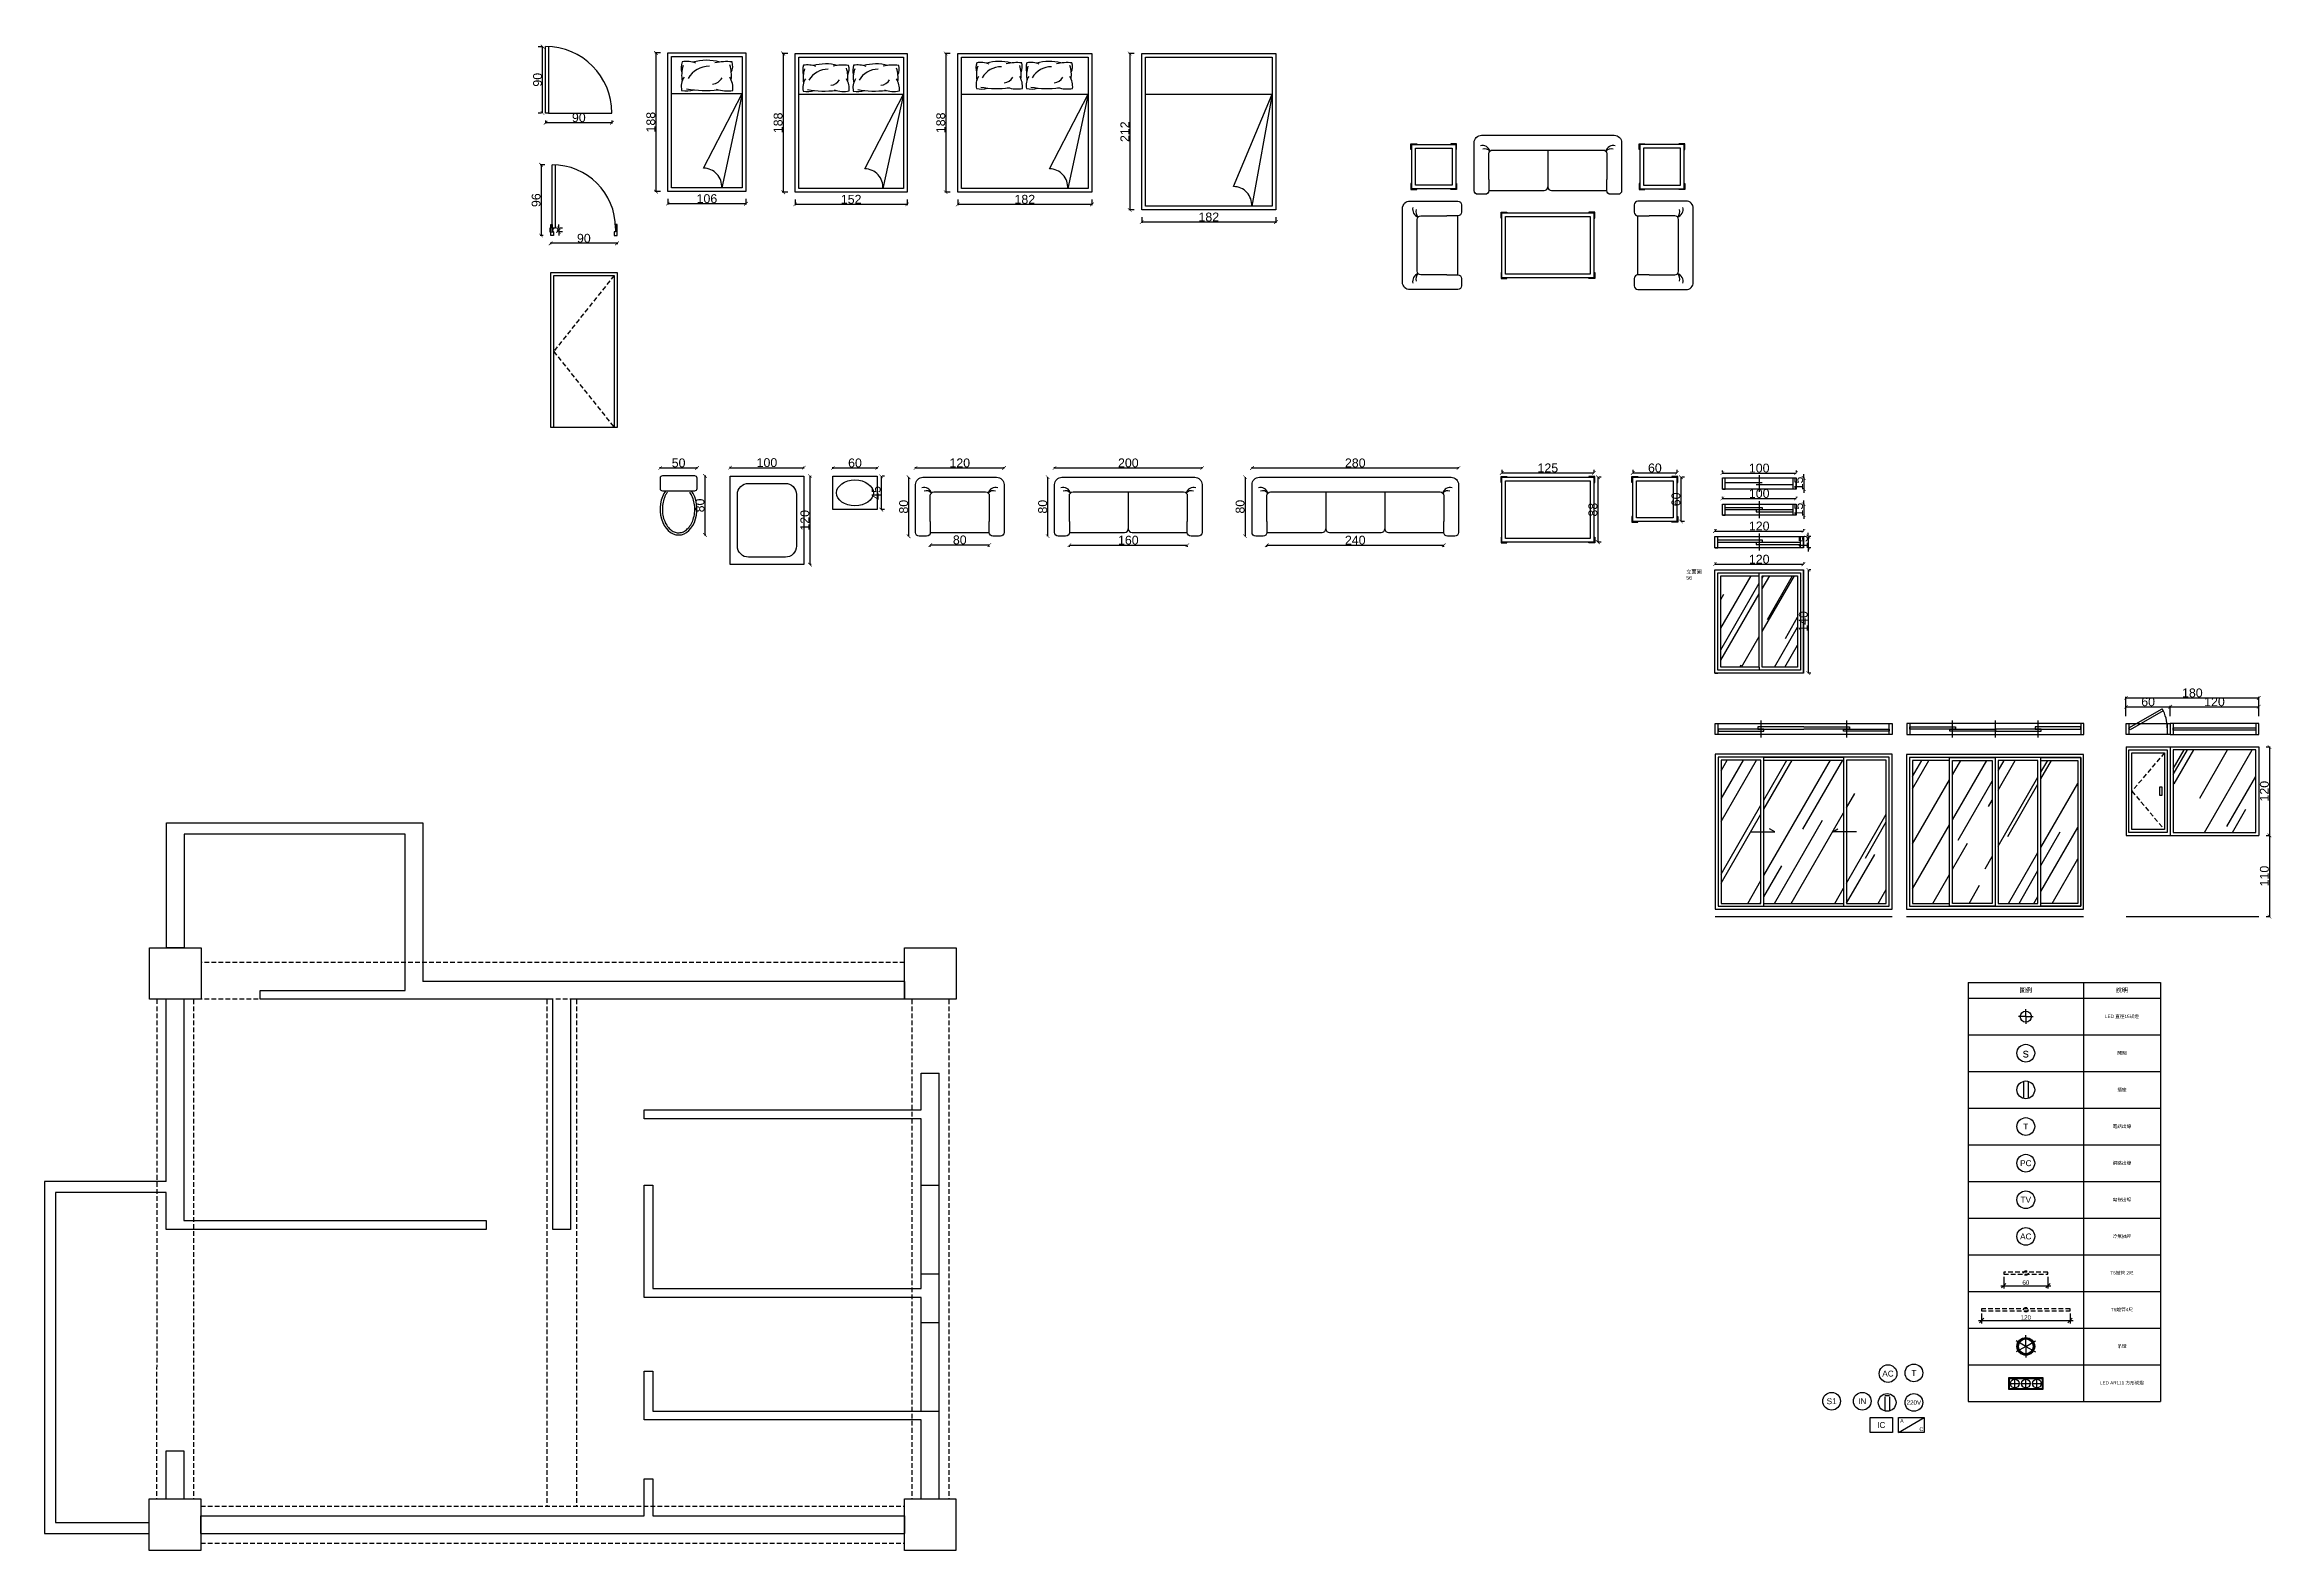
# Model space of a CAD drawing. Header units: millimetres. Extents: x -2628 to 3435, y -3699 to 2704.
# Drawn here: x 415 to 3435, y 663 to 2704 of the extents above; entities that cross this region are included whole.
import ezdxf
from ezdxf.enums import TextEntityAlignment as Align

# ---------------------------------------------------------------- set-up
doc = ezdxf.new("R2010")
doc.units = ezdxf.units.MM
doc.header["$PDMODE"] = 35
doc.linetypes.add('HIDDEN', pattern=[9.525, 6.35, -3.175])
for name, color, linetype in [('01-結構住', 1, 'Continuous'), ('02-結構樑', 252, 'HIDDEN'), ('03-結構牆', 253, 'Continuous'), ('04-門線', 94, 'Continuous'), ('05-窗線', 150, 'Continuous'), ('06-傢俱', 6, 'Continuous'), ('07-衛浴', 160, 'Continuous'), ('08-文字', 7, 'Continuous'), ('10-標註', 140, 'Continuous'), ('13-線', 40, 'Continuous'), ('14-燈具', 40, 'Continuous')]:
    doc.layers.add(name, color=color, linetype=linetype)
doc.styles.get("Standard").update_dxf_attribs({"font": 'arial.ttf'})
doc.dimstyles.new('1倍', dxfattribs={"dimtxt": 6, "dimasz": 6, "dimexe": 4, "dimexo": 3.5, "dimgap": 1, "dimtad": 1, "dimdec": 1, "dimtxsty": 'Standard', "dimblk": 'OBLIQUE', "dimcen": 0.09, "dimdle": 4, "dimclrd": 140, "dimclre": 140, "dimclrt": 140, "dimadec": 0, "dimazin": 0, "dimtfac": 1, "dimtdec": 1, "dimtmove": 0, "dimatfit": 3, "dimfxl": 1, "dimarcsym": 1})
doc.dimstyles.new('ISO-30', dxfattribs={"dimtxt": 12, "dimasz": 5, "dimexe": 1.25, "dimexo": 10, "dimtad": 1, "dimdec": 1, "dimrnd": 0.5, "dimdsep": 46, "dimtxsty": 'Standard', "dimblk": 'ARCHTICK', "dimcen": 2.5, "dimadec": 0, "dimazin": 0, "dimtfac": 1, "dimtdec": 1, "dimtix": 1, "dimtmove": 0, "dimatfit": 3, "dimldrblk": 'ARCHTICK', "dimfxl": 15, "dimarcsym": 0})
pattern_1 = [(60, (0, -41.68), (17.8289, 183.2805), [1143, -152.4, 381, -76.2]), (60, (17.68, 65.14), (-125.8682, -15.3181), [228.6, -25.146, 457.2, -57.15]), (60, (-37.04, 23.7), (153.90594, 368.6809), [609.6, -106.68, 304.8, -76.2])]

msp = doc.modelspace()

# ---------------------------------------------------------------- texts
at = {"layer": '10-標註', "insert": (2641.64, 1992.34), "char_height": 5, "attachment_point": 1}
msp.add_mtext_dynamic_manual_height_columns('{\\fPMingLiU|b0|i0|c136|p18;立面圖\\P56}', width=29.8037, gutter_width=15, heights=[22.37], dxfattribs=at)

# ---------------------------------------------------------------- blocks, each defined once
blk = doc.blocks.new('_ArchTick')
at = {"color": 0, "linetype": 'ByBlock', "const_width": 0.15}
blk.add_lwpolyline([(-0.5, -0.5), (0.5, 0.5)], dxfattribs=at)
blk = doc.blocks.new('*D1')
at = {"layer": '10-標註', "color": 0, "lineweight": -2, "transparency": 16777216}
for p, q in [((1250.1, 2129.6), (1250.1, 2131.6)), ((1250.1, 2130.3), (1300.1, 2130.3)), ((1300.1, 2129.6), (1300.1, 2131.6))]:
    blk.add_line(p, q, dxfattribs=at)
at = {"layer": 'Defpoints', "color": 0, "transparency": 16777216}
for p in [(1250.1, 2119.6), (1300.1, 2130.3), (1300.1, 2119.6)]:
    blk.add_point(p, dxfattribs=at)
at = {"layer": '10-標註', "color": 0, "lineweight": -2, "transparency": 16777216, "xscale": 5, "yscale": 5, "zscale": 5, "rotation": 180}
blk.add_blockref('_ArchTick', (1250.1, 2130.3), dxfattribs=at)
at = {"layer": '10-標註', "color": 0, "lineweight": -2, "transparency": 16777216, "xscale": 5, "yscale": 5, "zscale": 5}
blk.add_blockref('_ArchTick', (1300.1, 2130.3), dxfattribs=at)
at = {"layer": '10-標註', "color": 0, "transparency": 16777216, "insert": (1275.1, 2137.1), "char_height": 12, "attachment_point": 5}
blk.add_mtext('50', dxfattribs=at)
blk = doc.blocks.new('*D2')
at = {"layer": '10-標註', "color": 0, "lineweight": -2, "transparency": 16777216}
for p, q in [((1310.1, 2119.5), (1312.1, 2119.5)), ((1310.9, 2119.5), (1310.9, 2039.5)), ((1310.1, 2039.5), (1312.1, 2039.5))]:
    blk.add_line(p, q, dxfattribs=at)
at = {"layer": 'Defpoints', "color": 0, "transparency": 16777216}
for p in [(1300.1, 2119.5), (1300.1, 2039.5), (1310.9, 2039.5)]:
    blk.add_point(p, dxfattribs=at)
at = {"layer": '10-標註', "color": 0, "lineweight": -2, "transparency": 16777216, "xscale": 5, "yscale": 5, "zscale": 5}
for p, rotation in [((1310.9, 2119.5), 90), ((1310.9, 2039.5), 270)]:
    blk.add_blockref('_ArchTick', p, dxfattribs=dict(at, rotation=rotation))
at = {"layer": '10-標註', "color": 0, "transparency": 16777216, "insert": (1304.1, 2079.5), "char_height": 12, "attachment_point": 5, "rotation": 90}
blk.add_mtext('80', dxfattribs=at)
blk = doc.blocks.new('*D3')
at = {"layer": '10-標註', "color": 0, "lineweight": -2, "transparency": 16777216}
for p, q in [((1344.9, 2129.4), (1344.9, 2132)), ((1344.9, 2130.7), (1444.9, 2130.7)), ((1444.9, 2129.4), (1444.9, 2132))]:
    blk.add_line(p, q, dxfattribs=at)
at = {"layer": 'Defpoints', "color": 0, "transparency": 16777216}
for p in [(1344.9, 2119.4), (1444.9, 2130.7), (1444.9, 2119.4)]:
    blk.add_point(p, dxfattribs=at)
at = {"layer": '10-標註', "color": 0, "lineweight": -2, "transparency": 16777216, "xscale": 5, "yscale": 5, "zscale": 5, "rotation": 180}
blk.add_blockref('_ArchTick', (1344.9, 2130.7), dxfattribs=at)
at = {"layer": '10-標註', "color": 0, "lineweight": -2, "transparency": 16777216, "xscale": 5, "yscale": 5, "zscale": 5}
blk.add_blockref('_ArchTick', (1444.9, 2130.7), dxfattribs=at)
at = {"layer": '10-標註', "color": 0, "transparency": 16777216, "insert": (1394.9, 2137.5), "char_height": 12, "attachment_point": 5}
blk.add_mtext('100', dxfattribs=at)
blk = doc.blocks.new('*D4')
at = {"layer": '10-標註', "color": 0, "lineweight": -2, "transparency": 16777216}
for p, q in [((1453.2, 2119.4), (1453.2, 1999.4)), ((1454.9, 2119.4), (1454.4, 2119.4)), ((1454.9, 1999.4), (1454.4, 1999.4))]:
    blk.add_line(p, q, dxfattribs=at)
at = {"layer": 'Defpoints', "color": 0, "transparency": 16777216}
for p in [(1444.9, 2119.4), (1444.9, 1999.4), (1453.2, 1999.4)]:
    blk.add_point(p, dxfattribs=at)
at = {"layer": '10-標註', "color": 0, "lineweight": -2, "transparency": 16777216, "xscale": 5, "yscale": 5, "zscale": 5}
for p, rotation in [((1453.2, 2119.4), 90), ((1453.2, 1999.4), 270)]:
    blk.add_blockref('_ArchTick', p, dxfattribs=dict(at, rotation=rotation))
at = {"layer": '10-標註', "color": 0, "transparency": 16777216, "insert": (1446.4, 2059.4), "char_height": 12, "attachment_point": 5, "rotation": 90}
blk.add_mtext('120', dxfattribs=at)
blk = doc.blocks.new('*D5')
at = {"layer": '10-標註', "color": 0, "lineweight": -2, "transparency": 16777216}
for p, q in [((1484.3, 2129), (1484.3, 2131.6)), ((1484.3, 2130.3), (1544.3, 2130.3)), ((1544.3, 2129), (1544.3, 2131.6))]:
    blk.add_line(p, q, dxfattribs=at)
at = {"layer": 'Defpoints', "color": 0, "transparency": 16777216}
for p in [(1484.3, 2119), (1544.3, 2130.3), (1544.3, 2119)]:
    blk.add_point(p, dxfattribs=at)
at = {"layer": '10-標註', "color": 0, "lineweight": -2, "transparency": 16777216, "xscale": 5, "yscale": 5, "zscale": 5, "rotation": 180}
blk.add_blockref('_ArchTick', (1484.3, 2130.3), dxfattribs=at)
at = {"layer": '10-標註', "color": 0, "lineweight": -2, "transparency": 16777216, "xscale": 5, "yscale": 5, "zscale": 5}
blk.add_blockref('_ArchTick', (1544.3, 2130.3), dxfattribs=at)
at = {"layer": '10-標註', "color": 0, "transparency": 16777216, "insert": (1514.3, 2137.1), "char_height": 12, "attachment_point": 5}
blk.add_mtext('60', dxfattribs=at)
blk = doc.blocks.new('*D6')
at = {"layer": '10-標註', "color": 0, "lineweight": -2, "transparency": 16777216}
for p, q in [((1549.9, 2119), (1549.9, 2074)), ((1554.3, 2119), (1551.1, 2119)), ((1554.3, 2074), (1551.1, 2074))]:
    blk.add_line(p, q, dxfattribs=at)
at = {"layer": 'Defpoints', "color": 0, "transparency": 16777216}
for p in [(1544.3, 2119), (1544.3, 2074), (1549.9, 2074)]:
    blk.add_point(p, dxfattribs=at)
at = {"layer": '10-標註', "color": 0, "lineweight": -2, "transparency": 16777216, "xscale": 5, "yscale": 5, "zscale": 5}
for p, rotation in [((1549.9, 2119), 90), ((1549.9, 2074), 270)]:
    blk.add_blockref('_ArchTick', p, dxfattribs=dict(at, rotation=rotation))
at = {"layer": '10-標註', "color": 0, "transparency": 16777216, "insert": (1543.1, 2096.5), "char_height": 12, "attachment_point": 5, "rotation": 90}
blk.add_mtext('45', dxfattribs=at)
blk = doc.blocks.new('*D7')
at = {"layer": '10-標註', "color": 0, "lineweight": -2, "transparency": 16777216}
for p, q in [((1596.4, 2130), (1596.4, 2131.6)), ((1596.4, 2130.3), (1716.4, 2130.3)), ((1716.4, 2130), (1716.4, 2131.6))]:
    blk.add_line(p, q, dxfattribs=at)
at = {"layer": 'Defpoints', "color": 0, "transparency": 16777216}
for p in [(1596.4, 2120), (1716.4, 2130.3), (1716.4, 2120)]:
    blk.add_point(p, dxfattribs=at)
at = {"layer": '10-標註', "color": 0, "lineweight": -2, "transparency": 16777216, "xscale": 5, "yscale": 5, "zscale": 5, "rotation": 180}
blk.add_blockref('_ArchTick', (1596.4, 2130.3), dxfattribs=at)
at = {"layer": '10-標註', "color": 0, "lineweight": -2, "transparency": 16777216, "xscale": 5, "yscale": 5, "zscale": 5}
blk.add_blockref('_ArchTick', (1716.4, 2130.3), dxfattribs=at)
at = {"layer": '10-標註', "color": 0, "transparency": 16777216, "insert": (1656.4, 2137.1), "char_height": 12, "attachment_point": 5}
blk.add_mtext('120', dxfattribs=at)
blk = doc.blocks.new('*D8')
at = {"layer": '10-標註', "color": 0, "lineweight": -2, "transparency": 16777216}
for p, q in [((1585.8, 2117.8), (1585.8, 2117.8)), ((1587, 2117.8), (1587, 2037.8)), ((1585.8, 2037.8), (1585.8, 2037.8))]:
    blk.add_line(p, q, dxfattribs=at)
at = {"layer": 'Defpoints', "color": 0, "transparency": 16777216}
for p in [(1595.8, 2117.8), (1587, 2037.8), (1595.8, 2037.8)]:
    blk.add_point(p, dxfattribs=at)
at = {"layer": '10-標註', "color": 0, "lineweight": -2, "transparency": 16777216, "xscale": 5, "yscale": 5, "zscale": 5}
for p, rotation in [((1587, 2117.8), 90), ((1587, 2037.8), 270)]:
    blk.add_blockref('_ArchTick', p, dxfattribs=dict(at, rotation=rotation))
at = {"layer": '10-標註', "color": 0, "transparency": 16777216, "insert": (1580.3, 2077.8), "char_height": 12, "attachment_point": 5, "rotation": 90}
blk.add_mtext('80', dxfattribs=at)
blk = doc.blocks.new('*D9')
at = {"layer": '10-標註', "color": 0, "lineweight": -2, "transparency": 16777216}
for p, q in [((1785, 2130), (1785, 2131.6)), ((1785, 2130.3), (1985, 2130.3)), ((1985, 2130), (1985, 2131.6))]:
    blk.add_line(p, q, dxfattribs=at)
at = {"layer": 'Defpoints', "color": 0, "transparency": 16777216}
for p in [(1785, 2120), (1985, 2130.3), (1985, 2120)]:
    blk.add_point(p, dxfattribs=at)
at = {"layer": '10-標註', "color": 0, "lineweight": -2, "transparency": 16777216, "xscale": 5, "yscale": 5, "zscale": 5, "rotation": 180}
blk.add_blockref('_ArchTick', (1785, 2130.3), dxfattribs=at)
at = {"layer": '10-標註', "color": 0, "lineweight": -2, "transparency": 16777216, "xscale": 5, "yscale": 5, "zscale": 5}
blk.add_blockref('_ArchTick', (1985, 2130.3), dxfattribs=at)
at = {"layer": '10-標註', "color": 0, "transparency": 16777216, "insert": (1885, 2137.1), "char_height": 12, "attachment_point": 5}
blk.add_mtext('200', dxfattribs=at)
blk = doc.blocks.new('*D10')
at = {"layer": '10-標註', "color": 0, "lineweight": -2, "transparency": 16777216}
for p, q in [((1774.3, 2117.8), (1774.3, 2117.8)), ((1775.6, 2117.8), (1775.6, 2037.8)), ((1774.3, 2037.8), (1774.3, 2037.8))]:
    blk.add_line(p, q, dxfattribs=at)
at = {"layer": 'Defpoints', "color": 0, "transparency": 16777216}
for p in [(1784.3, 2117.8), (1775.6, 2037.8), (1784.3, 2037.8)]:
    blk.add_point(p, dxfattribs=at)
at = {"layer": '10-標註', "color": 0, "lineweight": -2, "transparency": 16777216, "xscale": 5, "yscale": 5, "zscale": 5}
for p, rotation in [((1775.6, 2117.8), 90), ((1775.6, 2037.8), 270)]:
    blk.add_blockref('_ArchTick', p, dxfattribs=dict(at, rotation=rotation))
at = {"layer": '10-標註', "color": 0, "transparency": 16777216, "insert": (1768.8, 2077.8), "char_height": 12, "attachment_point": 5, "rotation": 90}
blk.add_mtext('80', dxfattribs=at)
blk = doc.blocks.new('*D11')
at = {"layer": '10-標註', "color": 0, "lineweight": -2, "transparency": 16777216}
for p, q in [((1616.4, 2026), (1696.4, 2026)), ((1616.4, 2023.5), (1616.4, 2024.8)), ((1696.4, 2023.5), (1696.4, 2024.8))]:
    blk.add_line(p, q, dxfattribs=at)
at = {"layer": 'Defpoints', "color": 0, "transparency": 16777216}
for p in [(1616.4, 2033.5), (1696.4, 2033.5), (1696.4, 2026)]:
    blk.add_point(p, dxfattribs=at)
at = {"layer": '10-標註', "color": 0, "lineweight": -2, "transparency": 16777216, "xscale": 5, "yscale": 5, "zscale": 5, "rotation": 180}
blk.add_blockref('_ArchTick', (1616.4, 2026), dxfattribs=at)
at = {"layer": '10-標註', "color": 0, "lineweight": -2, "transparency": 16777216, "xscale": 5, "yscale": 5, "zscale": 5}
blk.add_blockref('_ArchTick', (1696.4, 2026), dxfattribs=at)
at = {"layer": '10-標註', "color": 0, "transparency": 16777216, "insert": (1656.4, 2032.8), "char_height": 12, "attachment_point": 5}
blk.add_mtext('80', dxfattribs=at)
blk = doc.blocks.new('*D12')
at = {"layer": '10-標註', "color": 0, "lineweight": -2, "transparency": 16777216}
for p, q in [((1805, 2025.6), (1965, 2025.6)), ((1805, 2023.3), (1805, 2024.4)), ((1965, 2023.3), (1965, 2024.4))]:
    blk.add_line(p, q, dxfattribs=at)
at = {"layer": 'Defpoints', "color": 0, "transparency": 16777216}
for p in [(1805, 2033.3), (1965, 2033.3), (1965, 2025.6)]:
    blk.add_point(p, dxfattribs=at)
at = {"layer": '10-標註', "color": 0, "lineweight": -2, "transparency": 16777216, "xscale": 5, "yscale": 5, "zscale": 5, "rotation": 180}
blk.add_blockref('_ArchTick', (1805, 2025.6), dxfattribs=at)
at = {"layer": '10-標註', "color": 0, "lineweight": -2, "transparency": 16777216, "xscale": 5, "yscale": 5, "zscale": 5}
blk.add_blockref('_ArchTick', (1965, 2025.6), dxfattribs=at)
at = {"layer": '10-標註', "color": 0, "transparency": 16777216, "insert": (1885, 2032.4), "char_height": 12, "attachment_point": 5}
blk.add_mtext('160', dxfattribs=at)
blk = doc.blocks.new('*D13')
at = {"layer": '10-標註', "color": 0, "lineweight": -2, "transparency": 16777216}
for p, q in [((2052.7, 2130), (2052.7, 2131.6)), ((2052.7, 2130.3), (2332.7, 2130.3)), ((2332.7, 2130), (2332.7, 2131.6))]:
    blk.add_line(p, q, dxfattribs=at)
at = {"layer": 'Defpoints', "color": 0, "transparency": 16777216}
for p in [(2052.7, 2120), (2332.7, 2130.3), (2332.7, 2120)]:
    blk.add_point(p, dxfattribs=at)
at = {"layer": '10-標註', "color": 0, "lineweight": -2, "transparency": 16777216, "xscale": 5, "yscale": 5, "zscale": 5, "rotation": 180}
blk.add_blockref('_ArchTick', (2052.7, 2130.3), dxfattribs=at)
at = {"layer": '10-標註', "color": 0, "lineweight": -2, "transparency": 16777216, "xscale": 5, "yscale": 5, "zscale": 5}
blk.add_blockref('_ArchTick', (2332.7, 2130.3), dxfattribs=at)
at = {"layer": '10-標註', "color": 0, "transparency": 16777216, "insert": (2192.7, 2137.1), "char_height": 12, "attachment_point": 5}
blk.add_mtext('280', dxfattribs=at)
blk = doc.blocks.new('*D14')
at = {"layer": '10-標註', "color": 0, "lineweight": -2, "transparency": 16777216}
for p, q in [((2042.1, 2117.8), (2042.1, 2117.8)), ((2043.3, 2117.8), (2043.3, 2037.8)), ((2042.1, 2037.8), (2042.1, 2037.8))]:
    blk.add_line(p, q, dxfattribs=at)
at = {"layer": 'Defpoints', "color": 0, "transparency": 16777216}
for p in [(2052.1, 2117.8), (2043.3, 2037.8), (2052.1, 2037.8)]:
    blk.add_point(p, dxfattribs=at)
at = {"layer": '10-標註', "color": 0, "lineweight": -2, "transparency": 16777216, "xscale": 5, "yscale": 5, "zscale": 5}
for p, rotation in [((2043.3, 2117.8), 90), ((2043.3, 2037.8), 270)]:
    blk.add_blockref('_ArchTick', p, dxfattribs=dict(at, rotation=rotation))
at = {"layer": '10-標註', "color": 0, "transparency": 16777216, "insert": (2036.6, 2077.8), "char_height": 12, "attachment_point": 5, "rotation": 90}
blk.add_mtext('80', dxfattribs=at)
blk = doc.blocks.new('*D15')
at = {"layer": '10-標註', "color": 0, "lineweight": -2, "transparency": 16777216}
for p, q in [((2072.7, 2025.6), (2312.7, 2025.6)), ((2072.7, 2023.3), (2072.7, 2024.4)), ((2312.7, 2023.3), (2312.7, 2024.4))]:
    blk.add_line(p, q, dxfattribs=at)
at = {"layer": 'Defpoints', "color": 0, "transparency": 16777216}
for p in [(2072.7, 2033.3), (2312.7, 2033.3), (2312.7, 2025.6)]:
    blk.add_point(p, dxfattribs=at)
at = {"layer": '10-標註', "color": 0, "lineweight": -2, "transparency": 16777216, "xscale": 5, "yscale": 5, "zscale": 5, "rotation": 180}
blk.add_blockref('_ArchTick', (2072.7, 2025.6), dxfattribs=at)
at = {"layer": '10-標註', "color": 0, "lineweight": -2, "transparency": 16777216, "xscale": 5, "yscale": 5, "zscale": 5}
blk.add_blockref('_ArchTick', (2312.7, 2025.6), dxfattribs=at)
at = {"layer": '10-標註', "color": 0, "transparency": 16777216, "insert": (2192.7, 2032.4), "char_height": 12, "attachment_point": 5}
blk.add_mtext('240', dxfattribs=at)
blk = doc.blocks.new('*D16')
at = {"layer": '10-標註', "color": 0, "lineweight": -2, "transparency": 16777216}
for p, q in [((2391.4, 2127.8), (2391.4, 2124.8)), ((2391.4, 2123.6), (2516.4, 2123.6)), ((2516.4, 2127.8), (2516.4, 2124.8))]:
    blk.add_line(p, q, dxfattribs=at)
at = {"layer": 'Defpoints', "color": 0, "transparency": 16777216}
for p in [(2391.4, 2117.8), (2516.4, 2123.6), (2516.4, 2117.8)]:
    blk.add_point(p, dxfattribs=at)
at = {"layer": '10-標註', "color": 0, "lineweight": -2, "transparency": 16777216, "xscale": 5, "yscale": 5, "zscale": 5, "rotation": 180}
blk.add_blockref('_ArchTick', (2391.4, 2123.6), dxfattribs=at)
at = {"layer": '10-標註', "color": 0, "lineweight": -2, "transparency": 16777216, "xscale": 5, "yscale": 5, "zscale": 5}
blk.add_blockref('_ArchTick', (2516.4, 2123.6), dxfattribs=at)
at = {"layer": '10-標註', "color": 0, "transparency": 16777216, "insert": (2453.9, 2130.3), "char_height": 12, "attachment_point": 5}
blk.add_mtext('125', dxfattribs=at)
blk = doc.blocks.new('*D17')
at = {"layer": '10-標註', "color": 0, "lineweight": -2, "transparency": 16777216}
for p, q in [((2521.7, 2117.8), (2521.7, 2029.8)), ((2526.4, 2117.8), (2523, 2117.8)), ((2526.4, 2029.8), (2523, 2029.8))]:
    blk.add_line(p, q, dxfattribs=at)
at = {"layer": 'Defpoints', "color": 0, "transparency": 16777216}
for p in [(2516.4, 2117.8), (2516.4, 2029.8), (2521.7, 2029.8)]:
    blk.add_point(p, dxfattribs=at)
at = {"layer": '10-標註', "color": 0, "lineweight": -2, "transparency": 16777216, "xscale": 5, "yscale": 5, "zscale": 5}
for p, rotation in [((2521.7, 2117.8), 90), ((2521.7, 2029.8), 270)]:
    blk.add_blockref('_ArchTick', p, dxfattribs=dict(at, rotation=rotation))
at = {"layer": '10-標註', "color": 0, "transparency": 16777216, "insert": (2515, 2073.8), "char_height": 12, "attachment_point": 5, "rotation": 90}
blk.add_mtext('88', dxfattribs=at)
blk = doc.blocks.new('*D18')
at = {"layer": '10-標註', "color": 0, "lineweight": -2, "transparency": 16777216}
for p, q in [((2569, 2127.8), (2569, 2124.8)), ((2569, 2123.6), (2629, 2123.6)), ((2629, 2127.8), (2629, 2124.8))]:
    blk.add_line(p, q, dxfattribs=at)
at = {"layer": 'Defpoints', "color": 0, "transparency": 16777216}
for p in [(2569, 2117.8), (2629, 2123.6), (2629, 2117.8)]:
    blk.add_point(p, dxfattribs=at)
at = {"layer": '10-標註', "color": 0, "lineweight": -2, "transparency": 16777216, "xscale": 5, "yscale": 5, "zscale": 5, "rotation": 180}
blk.add_blockref('_ArchTick', (2569, 2123.6), dxfattribs=at)
at = {"layer": '10-標註', "color": 0, "lineweight": -2, "transparency": 16777216, "xscale": 5, "yscale": 5, "zscale": 5}
blk.add_blockref('_ArchTick', (2629, 2123.6), dxfattribs=at)
at = {"layer": '10-標註', "color": 0, "transparency": 16777216, "insert": (2599, 2130.3), "char_height": 12, "attachment_point": 5}
blk.add_mtext('60', dxfattribs=at)
blk = doc.blocks.new('*D19')
at = {"layer": '10-標註', "color": 0, "lineweight": -2, "transparency": 16777216}
for p, q in [((2634.3, 2117.8), (2634.3, 2057.8)), ((2639, 2117.8), (2635.6, 2117.8)), ((2639, 2057.8), (2635.6, 2057.8))]:
    blk.add_line(p, q, dxfattribs=at)
at = {"layer": 'Defpoints', "color": 0, "transparency": 16777216}
for p in [(2629, 2117.8), (2629, 2057.8), (2634.3, 2057.8)]:
    blk.add_point(p, dxfattribs=at)
at = {"layer": '10-標註', "color": 0, "lineweight": -2, "transparency": 16777216, "xscale": 5, "yscale": 5, "zscale": 5}
for p, rotation in [((2634.3, 2117.8), 90), ((2634.3, 2057.8), 270)]:
    blk.add_blockref('_ArchTick', p, dxfattribs=dict(at, rotation=rotation))
at = {"layer": '10-標註', "color": 0, "transparency": 16777216, "insert": (2627.6, 2087.8), "char_height": 12, "attachment_point": 5, "rotation": 90}
blk.add_mtext('60', dxfattribs=at)
blk = doc.blocks.new('*D20')
at = {"layer": '10-標註', "color": 0, "lineweight": -2, "transparency": 16777216}
for p, q in [((2690.5, 2126.8), (2690.5, 2124.6)), ((2690.5, 2123.4), (2790.5, 2123.4)), ((2790.5, 2126.8), (2790.5, 2124.6))]:
    blk.add_line(p, q, dxfattribs=at)
at = {"layer": 'Defpoints', "color": 0, "transparency": 16777216}
for p in [(2690.5, 2116.8), (2790.5, 2123.4), (2790.5, 2116.8)]:
    blk.add_point(p, dxfattribs=at)
at = {"layer": '10-標註', "color": 0, "lineweight": -2, "transparency": 16777216, "xscale": 5, "yscale": 5, "zscale": 5, "rotation": 180}
blk.add_blockref('_ArchTick', (2690.5, 2123.4), dxfattribs=at)
at = {"layer": '10-標註', "color": 0, "lineweight": -2, "transparency": 16777216, "xscale": 5, "yscale": 5, "zscale": 5}
blk.add_blockref('_ArchTick', (2790.5, 2123.4), dxfattribs=at)
at = {"layer": '10-標註', "color": 0, "transparency": 16777216, "insert": (2740.5, 2130.1), "char_height": 12, "attachment_point": 5}
blk.add_mtext('100', dxfattribs=at)
blk = doc.blocks.new('*D21')
at = {"layer": '10-標註', "color": 0, "lineweight": -2, "transparency": 16777216}
for p, q in [((2690.5, 2091.4), (2690.5, 2090.2)), ((2690.5, 2088.9), (2790.5, 2088.9)), ((2790.5, 2091.4), (2790.5, 2090.2))]:
    blk.add_line(p, q, dxfattribs=at)
at = {"layer": 'Defpoints', "color": 0, "transparency": 16777216}
for p in [(2790.5, 2088.9), (2690.5, 2081.4), (2790.5, 2081.4)]:
    blk.add_point(p, dxfattribs=at)
at = {"layer": '10-標註', "color": 0, "lineweight": -2, "transparency": 16777216, "xscale": 5, "yscale": 5, "zscale": 5, "rotation": 180}
blk.add_blockref('_ArchTick', (2690.5, 2088.9), dxfattribs=at)
at = {"layer": '10-標註', "color": 0, "lineweight": -2, "transparency": 16777216, "xscale": 5, "yscale": 5, "zscale": 5}
blk.add_blockref('_ArchTick', (2790.5, 2088.9), dxfattribs=at)
at = {"layer": '10-標註', "color": 0, "transparency": 16777216, "insert": (2740.5, 2095.7), "char_height": 12, "attachment_point": 5}
blk.add_mtext('100', dxfattribs=at)
blk = doc.blocks.new('*D22')
at = {"layer": '10-標註', "color": 0, "lineweight": -2, "transparency": 16777216}
for p, q in [((2680.5, 2047.3), (2680.5, 2046.1)), ((2680.5, 2044.8), (2800.5, 2044.8)), ((2800.5, 2047.3), (2800.5, 2046.1))]:
    blk.add_line(p, q, dxfattribs=at)
at = {"layer": 'Defpoints', "color": 0, "transparency": 16777216}
for p in [(2680.5, 2037.3), (2800.5, 2044.8), (2800.5, 2037.3)]:
    blk.add_point(p, dxfattribs=at)
at = {"layer": '10-標註', "color": 0, "lineweight": -2, "transparency": 16777216, "xscale": 5, "yscale": 5, "zscale": 5, "rotation": 180}
blk.add_blockref('_ArchTick', (2680.5, 2044.8), dxfattribs=at)
at = {"layer": '10-標註', "color": 0, "lineweight": -2, "transparency": 16777216, "xscale": 5, "yscale": 5, "zscale": 5}
blk.add_blockref('_ArchTick', (2800.5, 2044.8), dxfattribs=at)
at = {"layer": '10-標註', "color": 0, "transparency": 16777216, "insert": (2740.5, 2051.6), "char_height": 12, "attachment_point": 5}
blk.add_mtext('120', dxfattribs=at)
blk = doc.blocks.new('*D23')
at = {"layer": '10-標註', "color": 0, "lineweight": -2, "transparency": 16777216}
for p, q in [((2680.5, 2002.3), (2680.5, 2001.1)), ((2680.5, 1999.9), (2800.5, 1999.9)), ((2800.5, 2002.3), (2800.5, 2001.1))]:
    blk.add_line(p, q, dxfattribs=at)
at = {"layer": 'Defpoints', "color": 0, "transparency": 16777216}
for p in [(2800.5, 1999.9), (2680.5, 1992.3), (2800.5, 1992.3)]:
    blk.add_point(p, dxfattribs=at)
at = {"layer": '10-標註', "color": 0, "lineweight": -2, "transparency": 16777216, "xscale": 5, "yscale": 5, "zscale": 5, "rotation": 180}
blk.add_blockref('_ArchTick', (2680.5, 1999.9), dxfattribs=at)
at = {"layer": '10-標註', "color": 0, "lineweight": -2, "transparency": 16777216, "xscale": 5, "yscale": 5, "zscale": 5}
blk.add_blockref('_ArchTick', (2800.5, 1999.9), dxfattribs=at)
at = {"layer": '10-標註', "color": 0, "transparency": 16777216, "insert": (2740.5, 2006.6), "char_height": 12, "attachment_point": 5}
blk.add_mtext('120', dxfattribs=at)
blk = doc.blocks.new('*D24')
at = {"layer": '10-標註', "color": 0, "lineweight": -2, "transparency": 16777216}
for p, q in [((2800.5, 2116.8), (2802, 2116.8)), ((2800.8, 2116.8), (2800.8, 2121.8)), ((2800.8, 2116.8), (2800.8, 2101.8)), ((2800.5, 2101.8), (2802, 2101.8)), ((2800.8, 2101.8), (2800.8, 2096.8))]:
    blk.add_line(p, q, dxfattribs=at)
at = {"layer": 'Defpoints', "color": 0, "transparency": 16777216}
for p in [(2790.5, 2116.8), (2790.5, 2101.8), (2800.8, 2101.8)]:
    blk.add_point(p, dxfattribs=at)
at = {"layer": '10-標註', "color": 0, "lineweight": -2, "transparency": 16777216, "xscale": 5, "yscale": 5, "zscale": 5}
for p, rotation in [((2800.8, 2116.8), 270), ((2800.8, 2101.8), 90)]:
    blk.add_blockref('_ArchTick', p, dxfattribs=dict(at, rotation=rotation))
at = {"layer": '10-標註', "color": 0, "transparency": 16777216, "insert": (2794, 2109.3), "char_height": 12, "attachment_point": 5, "rotation": 90}
blk.add_mtext('15', dxfattribs=at)
blk = doc.blocks.new('*D25')
at = {"layer": '10-標註', "color": 0, "lineweight": -2, "transparency": 16777216}
for p, q in [((2800.8, 2081.4), (2800.8, 2086.4)), ((2800.5, 2081.4), (2802, 2081.4)), ((2800.5, 2066.4), (2802, 2066.4)), ((2800.8, 2081.4), (2800.8, 2066.4)), ((2800.8, 2066.4), (2800.8, 2061.4))]:
    blk.add_line(p, q, dxfattribs=at)
at = {"layer": 'Defpoints', "color": 0, "transparency": 16777216}
for p in [(2790.5, 2081.4), (2790.5, 2066.4), (2800.8, 2066.4)]:
    blk.add_point(p, dxfattribs=at)
at = {"layer": '10-標註', "color": 0, "lineweight": -2, "transparency": 16777216, "xscale": 5, "yscale": 5, "zscale": 5}
for p, rotation in [((2800.8, 2081.4), 270), ((2800.8, 2066.4), 90)]:
    blk.add_blockref('_ArchTick', p, dxfattribs=dict(at, rotation=rotation))
at = {"layer": '10-標註', "color": 0, "transparency": 16777216, "insert": (2794, 2073.9), "char_height": 12, "attachment_point": 5, "rotation": 90}
blk.add_mtext('15', dxfattribs=at)
blk = doc.blocks.new('*D26')
at = {"layer": '10-標註', "color": 0, "lineweight": -2, "transparency": 16777216}
for p, q in [((2807, 2037.3), (2807, 2042.3)), ((2807, 2037.3), (2807, 2022.3)), ((2810.5, 2037.3), (2808.3, 2037.3)), ((2807, 2022.3), (2807, 2017.3)), ((2810.5, 2022.3), (2808.3, 2022.3))]:
    blk.add_line(p, q, dxfattribs=at)
at = {"layer": 'Defpoints', "color": 0, "transparency": 16777216}
for p in [(2800.5, 2037.3), (2800.5, 2022.3), (2807, 2022.3)]:
    blk.add_point(p, dxfattribs=at)
at = {"layer": '10-標註', "color": 0, "lineweight": -2, "transparency": 16777216, "xscale": 5, "yscale": 5, "zscale": 5}
for p, rotation in [((2807, 2037.3), 270), ((2807, 2022.3), 90)]:
    blk.add_blockref('_ArchTick', p, dxfattribs=dict(at, rotation=rotation))
at = {"layer": '10-標註', "color": 0, "transparency": 16777216, "insert": (2800.3, 2029.8), "char_height": 12, "attachment_point": 5, "rotation": 90}
blk.add_mtext('15', dxfattribs=at)
blk = doc.blocks.new('*D27')
at = {"layer": '10-標註', "color": 0, "lineweight": -2, "transparency": 16777216}
for p, q in [((2807, 1992.3), (2807, 1852.3)), ((2810.5, 1992.3), (2808.3, 1992.3)), ((2810.5, 1852.3), (2808.3, 1852.3))]:
    blk.add_line(p, q, dxfattribs=at)
at = {"layer": 'Defpoints', "color": 0, "transparency": 16777216}
for p in [(2800.5, 1992.3), (2800.5, 1852.3), (2807, 1852.3)]:
    blk.add_point(p, dxfattribs=at)
at = {"layer": '10-標註', "color": 0, "lineweight": -2, "transparency": 16777216, "xscale": 5, "yscale": 5, "zscale": 5}
for p, rotation in [((2807, 1992.3), 90), ((2807, 1852.3), 270)]:
    blk.add_blockref('_ArchTick', p, dxfattribs=dict(at, rotation=rotation))
at = {"layer": '10-標註', "color": 0, "transparency": 16777216, "insert": (2800.3, 1922.3), "char_height": 12, "attachment_point": 5, "rotation": 90}
blk.add_mtext('140', dxfattribs=at)
blk = doc.blocks.new('*D28')
at = {"layer": '10-標註', "color": 0, "lineweight": -2, "transparency": 16777216}
for p, q in [((1084.8, 2701.5), (1089.4, 2701.5)), ((1090.6, 2611.5), (1090.6, 2701.5)), ((1084.8, 2611.5), (1089.4, 2611.5))]:
    blk.add_line(p, q, dxfattribs=at)
at = {"layer": 'Defpoints', "color": 0, "transparency": 16777216}
for p in [(1090.6, 2701.5), (1094.8, 2701.5), (1094.8, 2611.5)]:
    blk.add_point(p, dxfattribs=at)
at = {"layer": '10-標註', "color": 0, "lineweight": -2, "transparency": 16777216, "xscale": 5, "yscale": 5, "zscale": 5}
for p, rotation in [((1090.6, 2701.5), 90), ((1090.6, 2611.5), 270)]:
    blk.add_blockref('_ArchTick', p, dxfattribs=dict(at, rotation=rotation))
at = {"layer": '10-標註', "color": 0, "transparency": 16777216, "insert": (1083.9, 2656.5), "char_height": 12, "attachment_point": 5, "rotation": 90}
blk.add_mtext('90', dxfattribs=at)
blk = doc.blocks.new('*D29')
at = {"layer": '10-標註', "color": 0, "lineweight": -2, "transparency": 16777216}
for p, q in [((1112.6, 2455.3), (1112.6, 2460.3)), ((1112.6, 2455.3), (1112.6, 2450.3)), ((1112.6, 2450.3), (1112.6, 2445.3)), ((1117.6, 2455.3), (1113.9, 2455.3)), ((1117.6, 2450.3), (1113.9, 2450.3))]:
    blk.add_line(p, q, dxfattribs=at)
at = {"layer": 'Defpoints', "color": 0, "transparency": 16777216}
for p in [(1107.6, 2455.3), (1107.6, 2450.3), (1112.6, 2450.3)]:
    blk.add_point(p, dxfattribs=at)
at = {"layer": '10-標註', "color": 0, "lineweight": -2, "transparency": 16777216, "xscale": 5, "yscale": 5, "zscale": 5}
for p, rotation in [((1112.6, 2455.3), 270), ((1112.6, 2450.3), 90)]:
    blk.add_blockref('_ArchTick', p, dxfattribs=dict(at, rotation=rotation))
at = {"layer": '10-標註', "color": 0, "transparency": 16777216, "insert": (1105.9, 2452.8), "char_height": 12, "attachment_point": 5, "rotation": 90}
blk.add_mtext('5', dxfattribs=at)
blk = doc.blocks.new('*D30')
at = {"layer": '10-標註', "color": 0, "lineweight": -2, "transparency": 16777216}
for p, q in [((1093.6, 2541.3), (1087.4, 2541.3)), ((1088.6, 2541.3), (1088.6, 2445.3)), ((1091.6, 2445.3), (1087.4, 2445.3))]:
    blk.add_line(p, q, dxfattribs=at)
at = {"layer": 'Defpoints', "color": 0, "transparency": 16777216}
for p in [(1103.6, 2541.3), (1088.6, 2445.3), (1101.6, 2445.3)]:
    blk.add_point(p, dxfattribs=at)
at = {"layer": '10-標註', "color": 0, "lineweight": -2, "transparency": 16777216, "xscale": 5, "yscale": 5, "zscale": 5}
for p, rotation in [((1088.6, 2541.3), 90), ((1088.6, 2445.3), 270)]:
    blk.add_blockref('_ArchTick', p, dxfattribs=dict(at, rotation=rotation))
at = {"layer": '10-標註', "color": 0, "transparency": 16777216, "insert": (1081.9, 2493.3), "char_height": 12, "attachment_point": 5, "rotation": 90}
blk.add_mtext('96', dxfattribs=at)
blk = doc.blocks.new('*D31')
at = {"layer": '10-標註', "color": 0, "lineweight": -2, "transparency": 16777216}
for p, q in [((1101.6, 2435.3), (1101.6, 2433.6)), ((1191.6, 2434.8), (1101.6, 2434.8)), ((1191.6, 2435.3), (1191.6, 2433.6))]:
    blk.add_line(p, q, dxfattribs=at)
at = {"layer": 'Defpoints', "color": 0, "transparency": 16777216}
for p in [(1101.6, 2445.3), (1101.6, 2434.8), (1191.6, 2445.3)]:
    blk.add_point(p, dxfattribs=at)
at = {"layer": '10-標註', "color": 0, "lineweight": -2, "transparency": 16777216, "xscale": 5, "yscale": 5, "zscale": 5, "rotation": 180}
blk.add_blockref('_ArchTick', (1101.6, 2434.8), dxfattribs=at)
at = {"layer": '10-標註', "color": 0, "lineweight": -2, "transparency": 16777216, "xscale": 5, "yscale": 5, "zscale": 5}
blk.add_blockref('_ArchTick', (1191.6, 2434.8), dxfattribs=at)
at = {"layer": '10-標註', "color": 0, "transparency": 16777216, "insert": (1146.6, 2441.6), "char_height": 12, "attachment_point": 5}
blk.add_mtext('90', dxfattribs=at)
blk = doc.blocks.new('*D32')
at = {"layer": '10-標註', "color": 0, "lineweight": -2, "transparency": 16777216}
for p, q in [((1094.8, 2601.5), (1094.8, 2597.1)), ((1184.8, 2598.3), (1094.8, 2598.3)), ((1184.8, 2601.5), (1184.8, 2597.1))]:
    blk.add_line(p, q, dxfattribs=at)
at = {"layer": 'Defpoints', "color": 0, "transparency": 16777216}
for p in [(1094.8, 2611.5), (1094.8, 2598.3), (1184.8, 2611.5)]:
    blk.add_point(p, dxfattribs=at)
at = {"layer": '10-標註', "color": 0, "lineweight": -2, "transparency": 16777216, "xscale": 5, "yscale": 5, "zscale": 5, "rotation": 180}
blk.add_blockref('_ArchTick', (1094.8, 2598.3), dxfattribs=at)
at = {"layer": '10-標註', "color": 0, "lineweight": -2, "transparency": 16777216, "xscale": 5, "yscale": 5, "zscale": 5}
blk.add_blockref('_ArchTick', (1184.8, 2598.3), dxfattribs=at)
at = {"layer": '10-標註', "color": 0, "transparency": 16777216, "insert": (1139.8, 2605.1), "char_height": 12, "attachment_point": 5}
blk.add_mtext('90', dxfattribs=at)
blk = doc.blocks.new('*D33')
at = {"layer": '10-標註', "color": 0, "lineweight": -2, "transparency": 16777216}
for p, q in [((1250.5, 2693), (1243, 2693)), ((1244.3, 2693), (1244.3, 2505)), ((1250.5, 2505), (1243, 2505))]:
    blk.add_line(p, q, dxfattribs=at)
at = {"layer": 'Defpoints', "color": 0, "transparency": 16777216}
for p in [(1260.5, 2693), (1244.3, 2505), (1260.5, 2505)]:
    blk.add_point(p, dxfattribs=at)
at = {"layer": '10-標註', "color": 0, "lineweight": -2, "transparency": 16777216, "xscale": 5, "yscale": 5, "zscale": 5}
for p, rotation in [((1244.3, 2693), 90), ((1244.3, 2505), 270)]:
    blk.add_blockref('_ArchTick', p, dxfattribs=dict(at, rotation=rotation))
at = {"layer": '10-標註', "color": 0, "transparency": 16777216, "insert": (1237.5, 2599), "char_height": 12, "attachment_point": 5, "rotation": 90}
blk.add_mtext('188', dxfattribs=at)
blk = doc.blocks.new('*D34')
at = {"layer": '10-標註', "color": 0, "lineweight": -2, "transparency": 16777216}
for p, q in [((1260.5, 2495), (1260.5, 2487.3)), ((1366.5, 2488.5), (1260.5, 2488.5)), ((1366.5, 2495), (1366.5, 2487.3))]:
    blk.add_line(p, q, dxfattribs=at)
at = {"layer": 'Defpoints', "color": 0, "transparency": 16777216}
for p in [(1260.5, 2505), (1260.5, 2488.5), (1366.5, 2505)]:
    blk.add_point(p, dxfattribs=at)
at = {"layer": '10-標註', "color": 0, "lineweight": -2, "transparency": 16777216, "xscale": 5, "yscale": 5, "zscale": 5, "rotation": 180}
blk.add_blockref('_ArchTick', (1260.5, 2488.5), dxfattribs=at)
at = {"layer": '10-標註', "color": 0, "lineweight": -2, "transparency": 16777216, "xscale": 5, "yscale": 5, "zscale": 5}
blk.add_blockref('_ArchTick', (1366.5, 2488.5), dxfattribs=at)
at = {"layer": '10-標註', "color": 0, "transparency": 16777216, "insert": (1313.5, 2495.3), "char_height": 12, "attachment_point": 5}
blk.add_mtext('106', dxfattribs=at)
blk = doc.blocks.new('*D36')
at = {"layer": '10-標註', "color": 0, "lineweight": -2, "transparency": 16777216}
for p, q in [((1423.1, 2692.1), (1415.6, 2692.1)), ((1416.9, 2692.1), (1416.9, 2504.1)), ((1423.1, 2504.1), (1415.6, 2504.1))]:
    blk.add_line(p, q, dxfattribs=at)
at = {"layer": 'Defpoints', "color": 0, "transparency": 16777216}
for p in [(1433.1, 2692.1), (1416.9, 2504.1), (1433.1, 2504.1)]:
    blk.add_point(p, dxfattribs=at)
at = {"layer": '10-標註', "color": 0, "lineweight": -2, "transparency": 16777216, "xscale": 5, "yscale": 5, "zscale": 5}
for p, rotation in [((1416.9, 2692.1), 90), ((1416.9, 2504.1), 270)]:
    blk.add_blockref('_ArchTick', p, dxfattribs=dict(at, rotation=rotation))
at = {"layer": '10-標註', "color": 0, "transparency": 16777216, "insert": (1410.1, 2598.1), "char_height": 12, "attachment_point": 5, "rotation": 90}
blk.add_mtext('188', dxfattribs=at)
blk = doc.blocks.new('*D37')
at = {"layer": '10-標註', "color": 0, "lineweight": -2, "transparency": 16777216}
for p, q in [((1433.1, 2494.1), (1433.1, 2486.4)), ((1585.1, 2487.6), (1433.1, 2487.6)), ((1585.1, 2494.1), (1585.1, 2486.4))]:
    blk.add_line(p, q, dxfattribs=at)
at = {"layer": 'Defpoints', "color": 0, "transparency": 16777216}
for p in [(1433.1, 2504.1), (1433.1, 2487.6), (1585.1, 2504.1)]:
    blk.add_point(p, dxfattribs=at)
at = {"layer": '10-標註', "color": 0, "lineweight": -2, "transparency": 16777216, "xscale": 5, "yscale": 5, "zscale": 5, "rotation": 180}
blk.add_blockref('_ArchTick', (1433.1, 2487.6), dxfattribs=at)
at = {"layer": '10-標註', "color": 0, "lineweight": -2, "transparency": 16777216, "xscale": 5, "yscale": 5, "zscale": 5}
blk.add_blockref('_ArchTick', (1585.1, 2487.6), dxfattribs=at)
at = {"layer": '10-標註', "color": 0, "transparency": 16777216, "insert": (1509.1, 2494.4), "char_height": 12, "attachment_point": 5}
blk.add_mtext('152', dxfattribs=at)
blk = doc.blocks.new('*D38')
at = {"layer": '10-標註', "color": 0, "lineweight": -2, "transparency": 16777216}
for p, q in [((1643.6, 2692.1), (1636.2, 2692.1)), ((1637.4, 2692.1), (1637.4, 2504.1)), ((1643.6, 2504.1), (1636.2, 2504.1))]:
    blk.add_line(p, q, dxfattribs=at)
at = {"layer": 'Defpoints', "color": 0, "transparency": 16777216}
for p in [(1653.6, 2692.1), (1637.4, 2504.1), (1653.6, 2504.1)]:
    blk.add_point(p, dxfattribs=at)
at = {"layer": '10-標註', "color": 0, "lineweight": -2, "transparency": 16777216, "xscale": 5, "yscale": 5, "zscale": 5}
for p, rotation in [((1637.4, 2692.1), 90), ((1637.4, 2504.1), 270)]:
    blk.add_blockref('_ArchTick', p, dxfattribs=dict(at, rotation=rotation))
at = {"layer": '10-標註', "color": 0, "transparency": 16777216, "insert": (1630.7, 2598.1), "char_height": 12, "attachment_point": 5, "rotation": 90}
blk.add_mtext('188', dxfattribs=at)
blk = doc.blocks.new('*D39')
at = {"layer": '10-標註', "color": 0, "lineweight": -2, "transparency": 16777216}
for p, q in [((1653.6, 2494.1), (1653.6, 2486.4)), ((1835.6, 2487.6), (1653.6, 2487.6)), ((1835.6, 2494.1), (1835.6, 2486.4))]:
    blk.add_line(p, q, dxfattribs=at)
at = {"layer": 'Defpoints', "color": 0, "transparency": 16777216}
for p in [(1653.6, 2504.1), (1653.6, 2487.6), (1835.6, 2504.1)]:
    blk.add_point(p, dxfattribs=at)
at = {"layer": '10-標註', "color": 0, "lineweight": -2, "transparency": 16777216, "xscale": 5, "yscale": 5, "zscale": 5, "rotation": 180}
blk.add_blockref('_ArchTick', (1653.6, 2487.6), dxfattribs=at)
at = {"layer": '10-標註', "color": 0, "lineweight": -2, "transparency": 16777216, "xscale": 5, "yscale": 5, "zscale": 5}
blk.add_blockref('_ArchTick', (1835.6, 2487.6), dxfattribs=at)
at = {"layer": '10-標註', "color": 0, "transparency": 16777216, "insert": (1744.6, 2494.4), "char_height": 12, "attachment_point": 5}
blk.add_mtext('182', dxfattribs=at)
blk = doc.blocks.new('*D40')
at = {"layer": '10-標註', "color": 0, "lineweight": -2, "transparency": 16777216}
for p, q in [((1893.1, 2692.1), (1885.7, 2692.1)), ((1886.9, 2692.1), (1886.9, 2480.1)), ((1893.1, 2480.1), (1885.7, 2480.1))]:
    blk.add_line(p, q, dxfattribs=at)
at = {"layer": 'Defpoints', "color": 0, "transparency": 16777216}
for p in [(1903.1, 2692.1), (1886.9, 2480.1), (1903.1, 2480.1)]:
    blk.add_point(p, dxfattribs=at)
at = {"layer": '10-標註', "color": 0, "lineweight": -2, "transparency": 16777216, "xscale": 5, "yscale": 5, "zscale": 5}
for p, rotation in [((1886.9, 2692.1), 90), ((1886.9, 2480.1), 270)]:
    blk.add_blockref('_ArchTick', p, dxfattribs=dict(at, rotation=rotation))
at = {"layer": '10-標註', "color": 0, "transparency": 16777216, "insert": (1880.3, 2586.1), "char_height": 12, "attachment_point": 5, "rotation": 90}
blk.add_mtext('212', dxfattribs=at)
blk = doc.blocks.new('*D41')
at = {"layer": '10-標註', "color": 0, "lineweight": -2, "transparency": 16777216}
for p, q in [((1903.1, 2470.1), (1903.1, 2462.4)), ((2085.1, 2463.6), (1903.1, 2463.6)), ((2085.1, 2470.1), (2085.1, 2462.4))]:
    blk.add_line(p, q, dxfattribs=at)
at = {"layer": 'Defpoints', "color": 0, "transparency": 16777216}
for p in [(1903.1, 2480.1), (2085.1, 2480.1), (1903.1, 2463.6)]:
    blk.add_point(p, dxfattribs=at)
at = {"layer": '10-標註', "color": 0, "lineweight": -2, "transparency": 16777216, "xscale": 5, "yscale": 5, "zscale": 5, "rotation": 180}
blk.add_blockref('_ArchTick', (1903.1, 2463.6), dxfattribs=at)
at = {"layer": '10-標註', "color": 0, "lineweight": -2, "transparency": 16777216, "xscale": 5, "yscale": 5, "zscale": 5}
blk.add_blockref('_ArchTick', (2085.1, 2463.6), dxfattribs=at)
at = {"layer": '10-標註', "color": 0, "transparency": 16777216, "insert": (1994.1, 2470.4), "char_height": 12, "attachment_point": 5}
blk.add_mtext('182', dxfattribs=at)
blk = doc.blocks.new('*D43')
at = {"layer": '05-窗線', "color": 0, "lineweight": -2, "transparency": 16777216}
for p, q in [((3237.9, 1793.9), (3237.9, 1807.9)), ((3237.9, 1806.7), (3297.9, 1806.7)), ((3297.9, 1793.9), (3297.9, 1807.9))]:
    blk.add_line(p, q, dxfattribs=at)
at = {"layer": 'Defpoints', "color": 0, "transparency": 16777216}
for p in [(3237.9, 1783.9), (3297.9, 1806.7), (3297.9, 1783.9)]:
    blk.add_point(p, dxfattribs=at)
at = {"layer": '05-窗線', "color": 0, "lineweight": -2, "transparency": 16777216, "xscale": 5, "yscale": 5, "zscale": 5, "rotation": 180}
blk.add_blockref('_ArchTick', (3237.9, 1806.7), dxfattribs=at)
at = {"layer": '05-窗線', "color": 0, "lineweight": -2, "transparency": 16777216, "xscale": 5, "yscale": 5, "zscale": 5}
blk.add_blockref('_ArchTick', (3297.9, 1806.7), dxfattribs=at)
at = {"layer": '05-窗線', "color": 0, "transparency": 16777216, "insert": (3267.9, 1813.4), "char_height": 12, "attachment_point": 5}
blk.add_mtext('60', dxfattribs=at)
blk = doc.blocks.new('*D44')
at = {"layer": '05-窗線', "color": 0, "lineweight": -2, "transparency": 16777216}
for p, q in [((3297.9, 1793.9), (3297.9, 1807.9)), ((3297.9, 1806.7), (3417.9, 1806.7)), ((3417.9, 1793.9), (3417.9, 1807.9))]:
    blk.add_line(p, q, dxfattribs=at)
at = {"layer": 'Defpoints', "color": 0, "transparency": 16777216}
for p in [(3297.9, 1783.9), (3417.9, 1806.7), (3417.9, 1783.9)]:
    blk.add_point(p, dxfattribs=at)
at = {"layer": '05-窗線', "color": 0, "lineweight": -2, "transparency": 16777216, "xscale": 5, "yscale": 5, "zscale": 5, "rotation": 180}
blk.add_blockref('_ArchTick', (3297.9, 1806.7), dxfattribs=at)
at = {"layer": '05-窗線', "color": 0, "lineweight": -2, "transparency": 16777216, "xscale": 5, "yscale": 5, "zscale": 5}
blk.add_blockref('_ArchTick', (3417.9, 1806.7), dxfattribs=at)
at = {"layer": '05-窗線', "color": 0, "transparency": 16777216, "insert": (3357.9, 1813.4), "char_height": 12, "attachment_point": 5}
blk.add_mtext('120', dxfattribs=at)
blk = doc.blocks.new('*D45')
at = {"layer": '05-窗線', "color": 0, "lineweight": -2, "transparency": 16777216}
for p, q in [((3237.9, 1793.9), (3237.9, 1819.9)), ((3237.9, 1818.7), (3417.9, 1818.7)), ((3417.9, 1793.9), (3417.9, 1819.9))]:
    blk.add_line(p, q, dxfattribs=at)
at = {"layer": 'Defpoints', "color": 0, "transparency": 16777216}
for p in [(3417.9, 1818.7), (3237.9, 1783.9), (3417.9, 1783.9)]:
    blk.add_point(p, dxfattribs=at)
at = {"layer": '05-窗線', "color": 0, "lineweight": -2, "transparency": 16777216, "xscale": 5, "yscale": 5, "zscale": 5, "rotation": 180}
blk.add_blockref('_ArchTick', (3237.9, 1818.7), dxfattribs=at)
at = {"layer": '05-窗線', "color": 0, "lineweight": -2, "transparency": 16777216, "xscale": 5, "yscale": 5, "zscale": 5}
blk.add_blockref('_ArchTick', (3417.9, 1818.7), dxfattribs=at)
at = {"layer": '05-窗線', "color": 0, "transparency": 16777216, "insert": (3327.9, 1825.4), "char_height": 12, "attachment_point": 5}
blk.add_mtext('180', dxfattribs=at)
blk = doc.blocks.new('*D46')
at = {"layer": '05-窗線', "color": 0, "lineweight": -2, "transparency": 16777216}
for p, q in [((3427.9, 1752.2), (3433.6, 1752.2)), ((3432.4, 1752.2), (3432.4, 1632.2)), ((3427.9, 1632.2), (3433.6, 1632.2))]:
    blk.add_line(p, q, dxfattribs=at)
at = {"layer": 'Defpoints', "color": 0, "transparency": 16777216}
for p in [(3417.9, 1752.2), (3417.9, 1632.2), (3432.4, 1632.2)]:
    blk.add_point(p, dxfattribs=at)
at = {"layer": '05-窗線', "color": 0, "lineweight": -2, "transparency": 16777216, "xscale": 5, "yscale": 5, "zscale": 5}
for p, rotation in [((3432.4, 1752.2), 90), ((3432.4, 1632.2), 270)]:
    blk.add_blockref('_ArchTick', p, dxfattribs=dict(at, rotation=rotation))
at = {"layer": '05-窗線', "color": 0, "transparency": 16777216, "insert": (3425.6, 1692.2), "char_height": 12, "attachment_point": 5, "rotation": 90}
blk.add_mtext('120', dxfattribs=at)
blk = doc.blocks.new('*D47')
at = {"layer": '05-窗線', "color": 0, "lineweight": -2, "transparency": 16777216}
for p, q in [((3427.9, 1632.2), (3433.6, 1632.2)), ((3432.4, 1632.2), (3432.4, 1522.2)), ((3427.9, 1522.2), (3433.6, 1522.2))]:
    blk.add_line(p, q, dxfattribs=at)
at = {"layer": 'Defpoints', "color": 0, "transparency": 16777216}
for p in [(3417.9, 1632.2), (3417.9, 1522.2), (3432.4, 1522.2)]:
    blk.add_point(p, dxfattribs=at)
at = {"layer": '05-窗線', "color": 0, "lineweight": -2, "transparency": 16777216, "xscale": 5, "yscale": 5, "zscale": 5}
for p, rotation in [((3432.4, 1632.2), 90), ((3432.4, 1522.2), 270)]:
    blk.add_blockref('_ArchTick', p, dxfattribs=dict(at, rotation=rotation))
at = {"layer": '05-窗線', "color": 0, "transparency": 16777216, "insert": (3425.6, 1577.2), "char_height": 12, "attachment_point": 5, "rotation": 90}
blk.add_mtext('110', dxfattribs=at)
blk = doc.blocks.new('*U57')
at = {"layer": '14-燈具'}
blk.add_line((0, -5), (0, 5), dxfattribs=at)
blk = doc.blocks.new('*U58')
at = {"layer": '14-燈具', "color": 0, "linetype": 'ByBlock', "lineweight": -2, "transparency": 16777216}
for p, rotation in [((3423.2, 260.7), 90), ((3428.2, 255.7), 180), ((3433.2, 260.7), 270)]:
    blk.add_blockref('*U57', p, dxfattribs=dict(at, rotation=rotation))
blk.add_blockref('*U57', (3428.2, 265.7), dxfattribs=at)
blk = doc.blocks.new('燈_崁燈直徑15')
at = {"layer": '14-燈具'}
blk.add_circle((0, 0), 7.5, dxfattribs=at)
blk.add_blockref('*U58', (-3428.2, -260.7), dxfattribs=at)
blk = doc.blocks.new('開關')
at = {"layer": '13-線'}
blk.add_circle((0, 0), 12, dxfattribs=at)
blk.add_text('s', height=12, dxfattribs=at).set_placement((0, 0), align=Align.MIDDLE)
blk = doc.blocks.new('插座')
at = {"layer": '13-線'}
for p, q in [((-3, 11.6), (-3, -11.6)), ((3, 11.6), (3, -11.6))]:
    blk.add_line(p, q, dxfattribs=at)
blk.add_circle((0, 0), 12, dxfattribs=at)
blk = doc.blocks.new('線_電話出現')
at = {"layer": '13-線'}
blk.add_circle((0, 0), 12, dxfattribs=at)
blk.add_text('T', height=8, dxfattribs=at).set_placement((0, 0), align=Align.MIDDLE)
blk = doc.blocks.new('線_網路出線')
at = {"layer": '13-線'}
blk.add_circle((0, 0), 12, dxfattribs=at)
blk.add_text('PC', height=8, dxfattribs=at).set_placement((0, 0), align=Align.MIDDLE)
blk = doc.blocks.new('線_電視出線')
at = {"layer": '13-線'}
blk.add_circle((0, 0), 12, dxfattribs=at)
blk.add_text('TV', height=8, dxfattribs=at).set_placement((0, 0), align=Align.MIDDLE)
blk = doc.blocks.new('線_冷氣插座')
at = {"layer": '13-線'}
blk.add_circle((0, 0), 12, dxfattribs=at)
blk.add_text('AC', height=8, dxfattribs=at).set_placement((0, 0), align=Align.MIDDLE)
blk = doc.blocks.new('燈_t5燈管2尺')
at = {"layer": '14-燈具', "linetype": 'HIDDEN'}
blk.add_lwpolyline([(-30, -1.5), (30, -1.5), (30, 1.5), (-30, 1.5)], close=True, dxfattribs=at)
blk.add_circle((0, 0), 3, dxfattribs=at)
blk = doc.blocks.new('燈_t5燈管4尺')
at = {"layer": '14-燈具', "linetype": 'HIDDEN'}
blk.add_lwpolyline([(-60, -1.5), (60, -1.5), (60, 1.5), (-60, 1.5)], close=True, dxfattribs=at)
blk.add_circle((0, 0), 3, dxfattribs=at)
blk = doc.blocks.new('*U84')
at = {"layer": '14-燈具'}
blk.add_line((0, -7.5), (0, 7.5), dxfattribs=at)
blk = doc.blocks.new('*U85')
at = {"layer": '14-燈具', "color": 0, "linetype": 'ByBlock', "lineweight": -2, "transparency": 16777216}
for p, rotation in [((3954.5, 130.7), 59.99999999999999), ((3954.5, 123.2), 120), ((3967.5, 130.7), 299.9999999999999), ((3961, 119.4), 180), ((3967.5, 123.2), 240)]:
    blk.add_blockref('*U84', p, dxfattribs=dict(at, rotation=rotation))
blk.add_blockref('*U84', (3961, 134.4), dxfattribs=at)
blk = doc.blocks.new('吊燈')
at = {"layer": '14-燈具'}
for radius in [12, 11, 10]:
    blk.add_circle((0, 0), radius, dxfattribs=at)
blk.add_blockref('*U85', (-3961, -126.9), dxfattribs=at)
blk = doc.blocks.new('燈_LEDAR111方形崁燈')
at = {"layer": '14-燈具'}
for p, q in [((-7, 15), (7, 15)), ((-7, 0), (7, 0)), ((0, 22), (0, 8)), ((0, 7), (0, -7)), ((-7, -15), (7, -15)), ((0, -8), (0, -22))]:
    blk.add_line(p, q, dxfattribs=at)
for points in [[(-8, 23), (8, 23), (8, -23), (-8, -23)], [(-7, 22), (7, 22), (7, -22), (-7, -22)]]:
    blk.add_lwpolyline(points, close=True, dxfattribs=at)
for centre in [(0, 15), (0, 0), (0, -15)]:
    blk.add_circle(centre, 6, dxfattribs=at)
blk = doc.blocks.new('*T59')
at = {"layer": '08-文字', "color": 0, "linetype": 'ByBlock', "lineweight": -2, "transparency": 16777216}
for p, q in [((0, 0), (260.7, 0)), ((0, 0), (0, -567.6)), ((156.3, 0), (156.3, -567.6)), ((260.7, 0), (260.7, -567.6)), ((0, -21.2), (260.7, -21.2)), ((0, -70.9), (260.7, -70.9)), ((0, -120.6), (260.7, -120.6)), ((0, -170.3), (260.7, -170.3)), ((0, -219.9), (260.7, -219.9)), ((0, -269.6), (260.7, -269.6)), ((0, -319.3), (260.7, -319.3)), ((0, -368.9), (260.7, -368.9)), ((0, -418.6), (260.7, -418.6)), ((0, -468.3), (260.7, -468.3)), ((0, -518), (260.7, -518)), ((0, -567.6), (260.7, -567.6))]:
    blk.add_line(p, q, dxfattribs=at)
at = {"layer": '08-文字', "color": 0, "transparency": 16777216}
for name, p in [('燈_崁燈直徑15', (78.1, -46.1)), ('開關', (78.1, -95.7)), ('插座', (78.1, -145.4)), ('線_電話出現', (78.1, -195.1)), ('線_網路出線', (78.1, -244.8)), ('線_電視出線', (78.1, -294.4)), ('線_冷氣插座', (78.1, -344.1)), ('燈_t5燈管2尺', (78.1, -393.8)), ('燈_t5燈管4尺', (78.1, -443.5)), ('吊燈', (78.1, -493.1))]:
    blk.add_blockref(name, p, dxfattribs=at)
at = {"layer": '08-文字', "color": 0, "transparency": 16777216, "rotation": 90}
blk.add_blockref('燈_LEDAR111方形崁燈', (78.1, -543.5), dxfattribs=at)
at = {"layer": '08-文字', "color": 0, "transparency": 16777216, "attachment_point": 5}
for s, insert, char_height, width in [('{\\fPMingLiU|b0|i0|c136|p18;圖例}', (78.1, -10.6), 6, 153.266), ('{\\fPMingLiU|b0|i0|c136|p18;說明}', (208.5, -10.6), 6, 101.386), ('LED{\\fArial|b0|i0|c136|p34; \\fPMingLiU|b0|i0|c136|p18;直徑}15{\\fPMingLiU|b0|i0|c136|p18;崁燈}', (208.5, -46.1), 4.5, 101.386), ('{\\fPMingLiU|b0|i0|c136|p18;開關}', (208.5, -95.7), 4.5, 101.386), ('{\\fPMingLiU|b0|i0|c136|p18;插座}', (208.5, -145.4), 4.5, 101.386), ('{\\fPMingLiU|b0|i0|c136|p18;電話出線}', (208.5, -195.1), 4.5, 101.386), ('{\\fPMingLiU|b0|i0|c136|p18;網路出線}', (208.5, -244.8), 4.5, 101.386), ('{\\fPMingLiU|b0|i0|c136|p18;電視出線}', (208.5, -294.4), 4.5, 101.386), ('{\\fPMingLiU|b0|i0|c136|p18;冷氣插座}', (208.5, -344.1), 4.5, 101.386), ('T5{\\fPMingLiU|b0|i0|c136|p18;燈管 2尺}', (208.5, -393.8), 4.5, 101.386), ('T5{\\fPMingLiU|b0|i0|c136|p18;燈管}4{\\fPMingLiU|b0|i0|c136|p18;尺}', (208.5, -443.5), 4.5, 101.386), ('{\\fPMingLiU|b0|i0|c136|p18;吊燈}', (208.5, -493.1), 4.5, 101.386), ('LED{\\fArial|b0|i0|c136|p34; \\fPMingLiU|b0|i0|c136|p18;AR111 方形崁燈}', (208.5, -542.8), 4.5, 101.386)]:
    blk.add_mtext(s, dxfattribs=dict(at, insert=insert, char_height=char_height, width=width))
blk = doc.blocks.new('_Oblique')
at = {"color": 0, "linetype": 'ByBlock', "lineweight": -2}
blk.add_line((-0.5, -0.5), (0.5, 0.5), dxfattribs=at)
blk = doc.blocks.new('*D102')
at = {"layer": '08-文字', "color": 140, "lineweight": -2, "transparency": 16777216}
for p, q in [((3072.1, 1034), (3072.1, 1018)), ((3132.1, 1034), (3132.1, 1018)), ((3068.1, 1022), (3136.1, 1022))]:
    blk.add_line(p, q, dxfattribs=at)
at = {"layer": 'Defpoints', "color": 0, "transparency": 16777216}
for p in [(3072.1, 1037.5), (3132.1, 1037.5), (3132.1, 1022)]:
    blk.add_point(p, dxfattribs=at)
at = {"layer": '08-文字', "color": 140, "lineweight": -2, "transparency": 16777216, "xscale": 6, "yscale": 6, "zscale": 6, "rotation": 180}
blk.add_blockref('_Oblique', (3072.1, 1022), dxfattribs=at)
at = {"layer": '08-文字', "color": 140, "lineweight": -2, "transparency": 16777216, "xscale": 6, "yscale": 6, "zscale": 6}
blk.add_blockref('_Oblique', (3132.1, 1022), dxfattribs=at)
at = {"layer": '08-文字', "color": 140, "transparency": 16777216, "insert": (3102.1, 1026.1), "char_height": 6, "attachment_point": 5}
blk.add_mtext('60', dxfattribs=at)
blk = doc.blocks.new('*D103')
at = {"layer": '08-文字', "color": 140, "lineweight": -2, "transparency": 16777216}
for p, q in [((3038.1, 974.8), (3166.1, 974.8)), ((3042.1, 984.4), (3042.1, 970.8)), ((3162.1, 984.4), (3162.1, 970.8))]:
    blk.add_line(p, q, dxfattribs=at)
at = {"layer": 'Defpoints', "color": 0, "transparency": 16777216}
for p in [(3042.1, 987.9), (3162.1, 987.9), (3162.1, 974.8)]:
    blk.add_point(p, dxfattribs=at)
at = {"layer": '08-文字', "color": 140, "lineweight": -2, "transparency": 16777216, "xscale": 6, "yscale": 6, "zscale": 6, "rotation": 180}
blk.add_blockref('_Oblique', (3042.1, 974.8), dxfattribs=at)
at = {"layer": '08-文字', "color": 140, "lineweight": -2, "transparency": 16777216, "xscale": 6, "yscale": 6, "zscale": 6}
blk.add_blockref('_Oblique', (3162.1, 974.8), dxfattribs=at)
at = {"layer": '08-文字', "color": 140, "transparency": 16777216, "insert": (3102.1, 978.9), "char_height": 6, "attachment_point": 5}
blk.add_mtext('120', dxfattribs=at)
blk = doc.blocks.new('*U109')
at = {"layer": '13-線'}
blk.add_circle((0, 0), 12, dxfattribs=at)
blk.add_text('AC', height=8, dxfattribs=at).set_placement((0, 0), align=Align.MIDDLE)
blk = doc.blocks.new('燈光單切開關')
at = {"layer": '13-線'}
blk.add_circle((0, 0), 12, dxfattribs=at)
blk.add_text('S1', height=8, dxfattribs=at).set_placement((0, 0), align=Align.MIDDLE)
blk = doc.blocks.new('網路插座')
at = {"layer": '13-線'}
blk.add_circle((0, 0), 12, dxfattribs=at)
blk.add_text('IN', height=8, dxfattribs=at).set_placement((0, 0), align=Align.MIDDLE)
blk = doc.blocks.new('冷氣3孔插座')
at = {"layer": '13-線'}
for p, q in [((-3, 9.6), (3, 9.6)), ((-3, 7.6), (-3, -11.6)), ((3, 7.6), (3, -11.6))]:
    blk.add_line(p, q, dxfattribs=at)
blk.add_circle((0, 0), 12, dxfattribs=at)
blk = doc.blocks.new('220插座')
at = {"layer": '13-線'}
blk.add_circle((0, 0), 12, dxfattribs=at)
blk.add_text('220V', height=6, dxfattribs=at).set_placement((0, 0), align=Align.MIDDLE)
blk = doc.blocks.new('對講機')
at = {"layer": '13-線'}
blk.add_lwpolyline([(-15, 10), (15, 10), (15, -10), (-15, -10)], close=True, dxfattribs=at)
blk.add_text('IC', height=8, dxfattribs=at).set_placement((0, 0), align=Align.MIDDLE)
blk = doc.blocks.new('冷氣')
at = {"layer": '13-線'}
blk.add_line((-17.5, -10), (17.5, 10), dxfattribs=at)
blk.add_lwpolyline([(-17.5, 10), (17.5, 10), (17.5, -10), (-17.5, -10)], close=True, dxfattribs=at)
for s, p in [('A', (-12.9, 5.5)), ('C', (13.4, -5.8))]:
    blk.add_text(s, height=5, dxfattribs=at).set_placement(p, align=Align.MIDDLE)

# ---------------------------------------------------------------- dimensions: what is measured, and where the dimension line sits
at = {"layer": '05-窗線'}
for base, p1, p2, picture, middle in [((3417.92, 1818.7), (3237.92, 1783.88), (3417.92, 1783.88), '*D45', (3327.92, 1825.45)), ((3297.92, 1806.7), (3237.92, 1783.88), (3297.92, 1783.88), '*D43', (3267.92, 1813.45)), ((3417.92, 1806.7), (3297.92, 1783.88), (3417.92, 1783.88), '*D44', (3357.92, 1813.45))]:
    dim = msp.add_linear_dim(base=base, p1=p1, p2=p2, dimstyle='ISO-30', dxfattribs=at)
    dim.commit()
    dim.dimension.update_dxf_attribs({"geometry": picture, "text_midpoint": middle})
for base, p1, p2, picture, middle in [((3432.4, 1632.2), (3417.92, 1752.2), (3417.92, 1632.2), '*D46', (3425.64, 1692.2)), ((3432.4, 1522.2), (3417.92, 1632.2), (3417.92, 1522.2), '*D47', (3425.64, 1577.2))]:
    dim = msp.add_linear_dim(base=base, p1=p1, p2=p2, angle=90, dimstyle='ISO-30', dxfattribs=at)
    dim.commit()
    dim.dimension.update_dxf_attribs({"geometry": picture, "text_midpoint": middle})
at = {"layer": '08-文字'}
for base, p1, p2, picture, middle in [((3132.09, 1022.04), (3072.09, 1037.55), (3132.09, 1037.55), '*D102', (3102.09, 1026.11)), ((3162.09, 974.81), (3042.09, 987.88), (3162.09, 987.88), '*D103', (3102.09, 978.87))]:
    dim = msp.add_linear_dim(base=base, p1=p1, p2=p2, dimstyle='1倍', dxfattribs=at)
    dim.commit()
    dim.dimension.update_dxf_attribs({"geometry": picture, "text_midpoint": middle})
at = {"layer": '10-標註'}
for base, p1, p2, picture, middle in [((1090.64, 2701.45), (1094.78, 2611.45), (1094.78, 2701.45), '*D28', (1083.89, 2656.45)), ((1244.29, 2504.99), (1260.48, 2692.99), (1260.48, 2504.99), '*D33', (1237.54, 2598.99)), ((1416.9, 2504.09), (1433.09, 2692.09), (1433.09, 2504.09), '*D36', (1410.15, 2598.09)), ((1637.42, 2504.09), (1653.61, 2692.09), (1653.61, 2504.09), '*D38', (1630.67, 2598.09)), ((1886.94, 2480.09), (1903.13, 2692.09), (1903.13, 2480.09), '*D40', (1880.29, 2586.09)), ((1088.61, 2445.33), (1103.63, 2541.33), (1101.63, 2445.33), '*D30', (1081.86, 2493.33)), ((1112.6, 2450.33), (1107.63, 2455.33), (1107.63, 2450.33), '*D29', (1105.88, 2452.83)), ((1310.86, 2039.5), (1300.09, 2119.5), (1300.09, 2039.5), '*D2', (1304.11, 2079.5)), ((1453.18, 1999.38), (1444.92, 2119.38), (1444.92, 1999.38), '*D4', (1446.43, 2059.38)), ((1549.87, 2074.04), (1544.27, 2119.04), (1544.27, 2074.04), '*D6', (1543.14, 2096.54)), ((1587.02, 2037.78), (1595.79, 2117.78), (1595.79, 2037.78), '*D8', (1580.27, 2077.78)), ((1775.57, 2037.78), (1784.35, 2117.78), (1784.35, 2037.78), '*D10', (1768.82, 2077.78)), ((2043.31, 2037.78), (2052.08, 2117.78), (2052.08, 2037.78), '*D14', (2036.56, 2077.78)), ((2521.75, 2029.75), (2516.42, 2117.75), (2516.42, 2029.75), '*D17', (2514.99, 2073.75)), ((2634.31, 2057.75), (2628.98, 2117.75), (2628.98, 2057.75), '*D19', (2627.56, 2087.75)), ((2800.77, 2101.78), (2790.54, 2116.78), (2790.54, 2101.78), '*D24', (2794.02, 2109.28)), ((2800.77, 2066.39), (2790.54, 2081.39), (2790.54, 2066.39), '*D25', (2794.02, 2073.89)), ((2807.04, 2022.3), (2800.54, 2037.3), (2800.54, 2022.3), '*D26', (2800.29, 2029.8)), ((2807.04, 1852.34), (2800.54, 1992.34), (2800.54, 1852.34), '*D27', (2800.29, 1922.34))]:
    dim = msp.add_linear_dim(base=base, p1=p1, p2=p2, angle=90, dimstyle='ISO-30', dxfattribs=at)
    dim.commit()
    dim.dimension.update_dxf_attribs({"geometry": picture, "text_midpoint": middle})
for base, p1, p2, picture, middle in [((1094.78, 2598.31), (1184.78, 2611.45), (1094.78, 2611.45), '*D32', (1139.78, 2605.07)), ((1260.48, 2488.53), (1366.48, 2504.99), (1260.48, 2504.99), '*D34', (1313.48, 2495.28)), ((1433.09, 2487.63), (1585.09, 2504.09), (1433.09, 2504.09), '*D37', (1509.09, 2494.38)), ((1653.61, 2487.63), (1835.61, 2504.09), (1653.61, 2504.09), '*D39', (1744.61, 2494.38)), ((1903.13, 2463.63), (2085.13, 2480.09), (1903.13, 2480.09), '*D41', (1994.13, 2470.38)), ((1101.63, 2434.82), (1191.63, 2445.33), (1101.63, 2445.33), '*D31', (1146.63, 2441.57)), ((1300.09, 2130.32), (1250.09, 2119.58), (1300.09, 2119.58), '*D1', (1275.09, 2137.07)), ((1444.92, 2130.73), (1344.92, 2119.38), (1444.92, 2119.38), '*D3', (1394.92, 2137.48)), ((1544.27, 2130.32), (1484.27, 2119.04), (1544.27, 2119.04), '*D5', (1514.27, 2137.07)), ((1716.44, 2130.32), (1596.44, 2119.99), (1716.44, 2119.99), '*D7', (1656.44, 2137.07)), ((1984.99, 2130.32), (1784.99, 2119.99), (1984.99, 2119.99), '*D9', (1884.99, 2137.07)), ((2332.73, 2130.32), (2052.73, 2119.99), (2332.73, 2119.99), '*D13', (2192.73, 2137.07)), ((2516.42, 2123.56), (2391.42, 2117.75), (2516.42, 2117.75), '*D16', (2453.92, 2130.32)), ((2628.98, 2123.56), (2568.98, 2117.75), (2628.98, 2117.75), '*D18', (2598.98, 2130.32)), ((2790.54, 2123.36), (2690.54, 2116.78), (2790.54, 2116.78), '*D20', (2740.54, 2130.11)), ((2790.54, 2088.93), (2690.54, 2081.39), (2790.54, 2081.39), '*D21', (2740.54, 2095.69)), ((2800.54, 2044.84), (2680.54, 2037.3), (2800.54, 2037.3), '*D22', (2740.54, 2051.59)), ((1696.44, 2026.04), (1616.44, 2033.47), (1696.44, 2033.47), '*D11', (1656.44, 2032.79)), ((1964.99, 2025.62), (1804.99, 2033.26), (1964.99, 2033.26), '*D12', (1884.99, 2032.37)), ((2312.73, 2025.62), (2072.73, 2033.26), (2312.73, 2033.26), '*D15', (2192.73, 2032.37)), ((2800.54, 1999.89), (2680.54, 1992.34), (2800.54, 1992.34), '*D23', (2740.54, 2006.64))]:
    dim = msp.add_linear_dim(base=base, p1=p1, p2=p2, dimstyle='ISO-30', dxfattribs=at)
    dim.commit()
    dim.dimension.update_dxf_attribs({"geometry": picture, "text_midpoint": middle})

# ---------------------------------------------------------------- hatches: boundary and pattern name
at = {"layer": '05-窗線'}
h = msp.add_hatch(dxfattribs=at)
h.set_pattern_fill('AR-RROOF', color=8, scale=3, angle=60)
h.set_pattern_definition(pattern_1)
h.paths.add_polyline_path([(2688.85, 1540.2), (2742.85, 1540.2), (2742.85, 1734.2), (2688.85, 1734.2)])
h.paths.add_polyline_path([(2854.85, 1734.2), (2746.85, 1734.2), (2746.85, 1540.2), (2854.85, 1540.2)])
h.paths.add_polyline_path([(2912.85, 1734.2), (2858.85, 1734.2), (2858.85, 1540.2), (2912.85, 1540.2)])
h = msp.add_hatch(dxfattribs=at)
h.set_pattern_fill('AR-RROOF', color=8, scale=3, angle=60)
h.set_pattern_definition(pattern_1)
h.paths.add_polyline_path([(2998.45, 1733.99), (2948.45, 1733.99), (2948.45, 1540.2), (2998.45, 1540.2)])
h.paths.add_polyline_path([(3002.45, 1540.2), (3056.45, 1540.2), (3056.45, 1733.99), (3002.45, 1733.99)])
h.paths.add_polyline_path([(3118.45, 1733.99), (3064.45, 1733.99), (3064.45, 1540.2), (3118.45, 1540.2)])
h.paths.add_polyline_path([(3172.45, 1733.99), (3122.45, 1733.99), (3122.45, 1540.2), (3172.45, 1540.2)])
h = msp.add_hatch(dxfattribs=at)
h.set_pattern_fill('AR-RROOF', color=8, scale=3, angle=60)
h.set_pattern_definition(pattern_1)
h.paths.add_polyline_path([(3301.92, 1636.2), (3413.92, 1636.2), (3413.92, 1748.2), (3301.92, 1748.2)])
at = {"layer": '10-標註'}
h = msp.add_hatch(dxfattribs=at)
h.set_pattern_fill('AR-RROOF', color=8, scale=2, angle=60)
h.paths.add_polyline_path([(2688.54, 1860.34), (2740.54, 1860.34), (2740.54, 1984.34), (2688.54, 1984.34)])
h.paths.add_polyline_path([(2792.54, 1984.34), (2744.54, 1984.34), (2744.54, 1860.34), (2792.54, 1860.34)])

# ---------------------------------------------------------------- linework, layer by layer
at = {"layer": '01-結構住'}
for points in [[(627.49, 1410.13), (557.49, 1410.13), (557.49, 1480.13), (627.49, 1480.13)], [(1651.49, 1410.13), (1581.49, 1410.13), (1581.49, 1480.13), (1651.49, 1480.13)], [(627.28, 663.13), (557.28, 663.13), (557.28, 733.13), (627.28, 733.13)], [(1651.28, 663.13), (1581.28, 663.13), (1581.28, 733.13), (1651.28, 733.13)]]:
    msp.add_lwpolyline(points, close=True, dxfattribs=at)
at = {"layer": '02-結構樑'}
for p, q in [((1581.49, 1460.13), (627.49, 1460.13)), ((567.49, 1410.14), (567.28, 733.14)), ((617.49, 1410.13), (617.28, 733.13)), ((1581.49, 1410.13), (627.49, 1410.13)), ((1096.49, 1410.13), (1096.49, 723.13)), ((1136.49, 1410.13), (1136.49, 723.13)), ((1591.49, 1410.13), (1591.49, 733.13)), ((1641.49, 1410.13), (1641.49, 733.13)), ((627.28, 723.13), (1581.28, 723.13)), ((627.28, 673.13), (1581.28, 673.13))]:
    msp.add_line(p, q, dxfattribs=at)
at = {"layer": '03-結構牆'}
for p, q in [((580.49, 1634.13), (580.49, 1649.13)), ((580.49, 1649.13), (904.49, 1649.13)), ((580.49, 1480.13), (580.49, 1634.13)), ((904.49, 1634.13), (604.49, 1634.13)), ((604.49, 1634.13), (604.49, 1480.13)), ((904.49, 1649.13), (928.49, 1649.13)), ((904.49, 1422.13), (904.49, 1634.13)), ((928.49, 1649.13), (928.49, 1434.13)), ((604.49, 1480.13), (580.49, 1480.13)), ((707.49, 1410.13), (707.49, 1422.13)), ((707.49, 1422.13), (904.49, 1422.13)), ((1581.49, 1434.13), (928.49, 1434.13)), ((1581.49, 1434.13), (1581.49, 1410.13)), ((580.28, 1163.13), (580.28, 1410.13)), ((604.28, 1410.13), (580.28, 1410.13)), ((604.28, 1410.13), (604.28, 1110.13)), ((904.49, 1410.13), (707.49, 1410.13)), ((1104.49, 1410.13), (904.49, 1410.13)), ((1104.49, 1098.13), (1104.49, 1410.13)), ((1128.49, 1410.13), (1128.49, 1098.13)), ((1581.49, 1410.13), (1128.49, 1410.13)), ((1604.28, 1310.13), (1628.28, 1310.13)), ((1604.28, 1260.13), (1604.28, 1310.13)), ((1628.28, 733.13), (1628.28, 1310.13)), ((1228.28, 1248.13), (1228.28, 1260.13)), ((1228.28, 1260.13), (1604.28, 1260.13)), ((1604.28, 1248.13), (1228.28, 1248.13)), ((1604.28, 1018.13), (1604.28, 1248.13)), ((580.28, 1163.13), (415.28, 1163.13)), ((415.28, 1163.13), (415.28, 686.13)), ((580.28, 1148.13), (430.28, 1148.13)), ((430.28, 1148.13), (430.28, 701.13)), ((580.28, 1098.13), (580.28, 1148.13)), ((580.28, 1098.13), (580.28, 1148.13)), ((1228.28, 1006.13), (1228.28, 1158.13)), ((1228.28, 1158.13), (1240.28, 1158.13)), ((1240.28, 1158.13), (1240.28, 1018.13)), ((1604.28, 1158.13), (1628.28, 1158.13)), ((604.28, 1098.13), (580.28, 1098.13)), ((604.28, 1110.13), (1014.28, 1110.13)), ((1014.28, 1098.13), (604.28, 1098.13)), ((1014.28, 1110.13), (1014.28, 1098.13)), ((1128.49, 1098.13), (1104.49, 1098.13)), ((1604.28, 1038.13), (1628.28, 1038.13)), ((1604.28, 1006.13), (1228.28, 1006.13)), ((1240.28, 1018.13), (1604.28, 1018.13)), ((1604.28, 852.13), (1604.28, 1006.13)), ((1604.28, 972.13), (1628.28, 972.13)), ((1228.28, 840.13), (1228.28, 906.13)), ((1228.28, 906.13), (1240.28, 906.13)), ((1240.28, 906.13), (1240.28, 852.13)), ((1240.28, 852.13), (1604.28, 852.13)), ((1604.28, 852.13), (1628.28, 852.13)), ((1604.28, 840.13), (1228.28, 840.13)), ((1604.28, 733.13), (1604.28, 840.13)), ((580.28, 733.13), (580.28, 798.13)), ((580.28, 798.13), (604.28, 798.13)), ((604.28, 798.13), (604.28, 733.13)), ((1228.28, 710.13), (1228.28, 760.13)), ((1228.28, 760.13), (1240.28, 760.13)), ((1240.28, 760.13), (1240.28, 710.13)), ((580.28, 733.13), (604.28, 733.13)), ((1604.28, 733.13), (1628.28, 733.13)), ((430.28, 701.13), (557.28, 701.13)), ((557.28, 686.13), (557.28, 701.13)), ((627.28, 710.13), (1228.28, 710.13)), ((627.28, 686.13), (627.28, 710.13)), ((1240.28, 710.13), (1581.28, 710.13)), ((1581.28, 710.13), (1581.28, 686.13)), ((415.28, 686.13), (557.28, 686.13)), ((627.28, 686.13), (1581.28, 686.13))]:
    msp.add_line(p, q, dxfattribs=at)
at = {"layer": '04-門線'}
for p, q in [((1098.78, 2611.45), (1184.78, 2611.45)), ((1101.63, 2460.33), (1103.63, 2460.33)), ((1101.63, 2445.33), (1101.63, 2460.33)), ((1103.63, 2460.33), (1103.63, 2450.33)), ((1103.63, 2450.33), (1105.63, 2450.33)), ((1105.63, 2450.33), (1105.63, 2445.33)), ((1189.63, 2450.33), (1187.63, 2450.33)), ((1187.63, 2450.33), (1187.63, 2445.33)), ((1191.63, 2460.33), (1189.63, 2460.33)), ((1189.63, 2460.33), (1189.63, 2450.33)), ((1191.63, 2445.33), (1191.63, 2460.33)), ((1105.63, 2445.33), (1101.63, 2445.33)), ((1187.63, 2445.33), (1191.63, 2445.33)), ((1105.71, 2391.33), (1187.71, 2391.33)), ((1105.71, 2185.33), (1105.71, 2391.33)), ((1187.71, 2391.33), (1187.71, 2185.33))]:
    msp.add_line(p, q, dxfattribs=at)
at = {"layer": '04-門線', "linetype": 'HIDDEN'}
for p, q in [((1187.71, 2391.33), (1105.71, 2288.33)), ((1105.71, 2288.33), (1187.71, 2185.33))]:
    msp.add_line(p, q, dxfattribs=at)
at = {"layer": '04-門線'}
for points in [[(1098.78, 2701.36), (1098.78, 2611.45), (1094.78, 2611.45), (1094.78, 2701.45)], [(1107.63, 2541.23), (1107.63, 2455.33), (1103.63, 2455.33), (1103.63, 2541.33)]]:
    msp.add_lwpolyline(points, dxfattribs=at)
msp.add_lwpolyline([(1101.71, 2395.33), (1191.71, 2395.33), (1191.71, 2185.33), (1101.71, 2185.33)], close=True, dxfattribs=at)
for centre, radius, start, end in [((1094.78, 2611.45), 90, 0, 90), ((1103.63, 2455.33), 86, 0, 90), ((2847.47, 2032.51), 90, 129.24278, 129.67561)]:
    msp.add_arc(centre, radius, start, end, dxfattribs=at)
at = {"layer": '05-窗線'}
for p, q in [((2694.54, 2101.78), (2694.54, 2116.78)), ((2786.54, 2101.78), (2786.54, 2116.78)), ((2790.54, 2101.78), (2790.54, 2116.78)), ((2690.54, 2101.78), (2694.54, 2101.78)), ((2690.54, 2066.39), (2694.54, 2066.39)), ((2694.54, 2066.39), (2694.54, 2081.39)), ((2786.54, 2066.39), (2786.54, 2081.39)), ((2790.54, 2066.39), (2790.54, 2081.39)), ((2684.54, 2022.3), (2684.54, 2037.3)), ((2796.54, 2022.3), (2796.54, 2037.3)), ((2800.54, 2022.3), (2800.54, 2037.3)), ((2680.54, 2022.3), (2684.54, 2022.3)), ((2740.54, 1860.34), (2740.54, 1984.34)), ((2800.54, 1852.34), (2800.54, 1992.34)), ((2680.54, 1852.34), (2684.54, 1852.34)), ((2684.85, 1768.88), (2684.85, 1783.88)), ((2916.85, 1768.88), (2916.85, 1783.88)), ((2944.85, 1783.88), (2944.85, 1768.88)), ((3176.85, 1783.88), (3176.85, 1768.88)), ((3241.92, 1783.88), (3241.92, 1768.88)), ((3293.92, 1783.88), (3293.92, 1768.88)), ((3301.92, 1783.88), (3301.92, 1768.88)), ((3413.92, 1783.88), (3413.92, 1768.88)), ((3237.92, 1752.2), (3417.92, 1752.2)), ((3237.92, 1752.2), (3237.92, 1632.2)), ((3297.92, 1752.2), (3297.92, 1632.2)), ((3417.92, 1752.2), (3417.92, 1632.2)), ((2729.47, 1637.2), (2761.47, 1637.2)), ((2761.47, 1637.2), (2754.54, 1641.2)), ((2840.22, 1637.2), (2847.15, 1641.2)), ((2872.22, 1637.2), (2840.22, 1637.2)), ((3237.92, 1632.2), (3297.92, 1632.2)), ((3297.92, 1632.2), (3417.92, 1632.2))]:
    msp.add_line(p, q, dxfattribs=at)
at = {"layer": '05-窗線', "color": 4}
for p, q in [((2740.54, 2120.78), (2740.54, 2097.78)), ((2694.54, 2110.78), (2744.54, 2110.78)), ((2736.54, 2107.78), (2786.54, 2107.78)), ((2740.54, 2085.39), (2740.54, 2062.39)), ((2694.54, 2076.89), (2744.54, 2076.89)), ((2694.54, 2073.89), (2744.54, 2073.89)), ((2736.54, 2073.89), (2786.54, 2073.89)), ((2736.54, 2073.89), (2736.54, 2070.89)), ((2736.54, 2070.89), (2786.54, 2070.89)), ((2744.54, 2076.89), (2744.54, 2073.89)), ((2684.54, 2032.8), (2744.54, 2032.8)), ((2684.54, 2029.8), (2744.54, 2029.8)), ((2736.54, 2029.8), (2796.54, 2029.8)), ((2736.54, 2029.8), (2736.54, 2026.8)), ((2736.54, 2026.8), (2796.54, 2026.8)), ((2740.54, 2041.3), (2740.54, 2018.3)), ((2744.54, 2032.8), (2744.54, 2029.8))]:
    msp.add_line(p, q, dxfattribs=at)
at = {"layer": '05-窗線'}
for points in [[(2690.54, 2116.78), (2790.54, 2116.78), (2790.54, 2101.78), (2690.54, 2101.78)], [(2690.54, 2081.39), (2790.54, 2081.39), (2790.54, 2066.39), (2690.54, 2066.39)], [(2680.54, 2037.3), (2800.54, 2037.3), (2800.54, 2022.3), (2680.54, 2022.3)], [(2680.54, 1992.34), (2800.54, 1992.34), (2800.54, 1852.34), (2680.54, 1852.34)], [(2684.54, 1988.34), (2796.54, 1988.34), (2796.54, 1856.34), (2684.54, 1856.34)], [(2744.54, 1984.34), (2792.54, 1984.34), (2792.54, 1860.34), (2744.54, 1860.34)], [(2680.85, 1783.88), (2920.85, 1783.88), (2920.85, 1768.88), (2680.85, 1768.88)], [(2940.85, 1768.88), (3180.85, 1768.88), (3180.85, 1783.88), (2940.85, 1783.88)], [(3237.92, 1783.88), (3297.92, 1783.88), (3297.92, 1768.88), (3237.92, 1768.88)], [(3297.92, 1768.88), (3417.92, 1768.88), (3417.92, 1783.88), (3297.92, 1783.88)], [(2680.85, 1532.2), (2920.85, 1532.2), (2920.85, 1742.2), (2680.85, 1742.2)], [(2684.85, 1536.2), (2916.85, 1536.2), (2916.85, 1738.2), (2684.85, 1738.2)], [(2940.45, 1532.2), (3180.45, 1532.2), (3180.45, 1741.99), (2940.45, 1741.99)], [(2944.45, 1536.2), (3176.45, 1536.2), (3176.45, 1737.99), (2944.45, 1737.99)], [(3413.92, 1636.2), (3413.92, 1748.2), (3301.92, 1748.2), (3301.92, 1636.2)]]:
    msp.add_lwpolyline(points, close=True, dxfattribs=at)
msp.add_lwpolyline([(2740.54, 1860.34), (2688.54, 1860.34), (2688.54, 1984.34), (2740.54, 1984.34)], dxfattribs=at)
at = {"layer": '06-傢俱'}
for p, q in [((1265.48, 2637.99), (1361.48, 2637.99)), ((1308.93, 2536.62), (1361.48, 2637.99)), ((1361.48, 2637.99), (1333.6, 2509.99)), ((1361.48, 2637.99), (1361.48, 2509.99)), ((1361.48, 2637.99), (1361.48, 2509.99)), ((1438.09, 2637.09), (1580.09, 2637.09)), ((1527.54, 2535.72), (1580.09, 2637.09)), ((1580.09, 2637.09), (1552.21, 2509.09)), ((1580.09, 2637.09), (1580.09, 2509.09)), ((1580.09, 2637.09), (1580.09, 2509.09)), ((1658.61, 2637.09), (1830.61, 2637.09)), ((1778.07, 2535.72), (1830.61, 2637.09)), ((1830.61, 2637.09), (1802.74, 2509.09)), ((1830.61, 2637.09), (1830.61, 2509.09)), ((1830.61, 2637.09), (1830.61, 2509.09)), ((1908.13, 2637.09), (2080.13, 2637.09)), ((2027.59, 2511.72), (2080.13, 2637.09)), ((2080.13, 2637.09), (2052.26, 2485.09)), ((2080.13, 2637.09), (2080.13, 2485.09)), ((2080.13, 2637.09), (2080.13, 2485.09)), ((2453.92, 2561.26), (2453.92, 2511.26)), ((2373.92, 2506.26), (2448.92, 2506.26)), ((2458.92, 2506.26), (2533.91, 2506.26)), ((2331.71, 2392.08), (2331.72, 2472.08)), ((2576.12, 2392.08), (2576.12, 2472.07)), ((1884.99, 2097.78), (1884.99, 2047.78)), ((2152.73, 2097.78), (2152.73, 2047.78)), ((2232.73, 2097.78), (2232.73, 2047.78)), ((1616.44, 2042.78), (1696.44, 2042.78)), ((1804.99, 2042.78), (1879.99, 2042.78)), ((1889.99, 2042.78), (1964.99, 2042.78)), ((2072.73, 2042.78), (2147.73, 2042.78)), ((2157.73, 2042.78), (2227.73, 2042.78)), ((2237.73, 2042.78), (2312.72, 2042.78))]:
    msp.add_line(p, q, dxfattribs=at)
for points in [[(1260.48, 2692.99), (1366.48, 2692.99), (1366.48, 2504.99), (1260.48, 2504.99)], [(1265.48, 2687.99), (1361.48, 2687.99), (1361.48, 2509.99), (1265.48, 2509.99)], [(1433.09, 2692.09), (1585.09, 2692.09), (1585.09, 2504.09), (1433.09, 2504.09)], [(1653.61, 2692.09), (1835.61, 2692.09), (1835.61, 2504.09), (1653.61, 2504.09)], [(1903.13, 2692.09), (2085.13, 2692.09), (2085.13, 2480.09), (1903.13, 2480.09)], [(1438.09, 2687.09), (1580.09, 2687.09), (1580.09, 2509.09), (1438.09, 2509.09)], [(1658.61, 2687.09), (1830.61, 2687.09), (1830.61, 2509.09), (1658.61, 2509.09)], [(1908.13, 2687.09), (2080.13, 2687.09), (2080.13, 2485.09), (1908.13, 2485.09)], [(2269.22, 2568.76), (2329.22, 2568.76), (2329.22, 2508.76), (2269.22, 2508.76)], [(2638.62, 2568.76), (2578.62, 2568.76), (2578.62, 2508.76), (2638.62, 2508.76)], [(2274.22, 2563.76), (2324.22, 2563.76), (2324.22, 2513.76), (2274.22, 2513.76)], [(2633.62, 2563.76), (2583.62, 2563.76), (2583.62, 2513.76), (2633.62, 2513.76)], [(2391.42, 2476.07), (2516.42, 2476.07), (2516.42, 2388.07), (2391.42, 2388.07)], [(2396.42, 2471.07), (2511.42, 2471.07), (2511.42, 2393.07), (2396.42, 2393.07)], [(2391.42, 2117.75), (2516.42, 2117.75), (2516.42, 2029.75), (2391.42, 2029.75)], [(2568.98, 2117.75), (2628.98, 2117.75), (2628.98, 2057.75), (2568.98, 2057.75)], [(2396.42, 2112.75), (2511.42, 2112.75), (2511.42, 2034.75), (2396.42, 2034.75)], [(2573.98, 2112.75), (2623.98, 2112.75), (2623.98, 2062.75), (2573.98, 2062.75)]]:
    msp.add_lwpolyline(points, close=True, dxfattribs=at)
for points in [[(2269.22, 2561.76), (2268.22, 2561.76), (2268.22, 2569.76), (2276.22, 2569.76), (2276.22, 2568.76)], [(2329.22, 2561.76), (2330.22, 2561.76), (2330.22, 2569.76), (2322.22, 2569.76), (2322.22, 2568.76)], [(2578.62, 2561.76), (2577.62, 2561.76), (2577.62, 2569.76), (2585.62, 2569.76), (2585.62, 2568.76)], [(2638.62, 2561.76), (2639.62, 2561.76), (2639.62, 2569.76), (2631.62, 2569.76), (2631.62, 2568.76)], [(2269.22, 2515.76), (2268.22, 2515.76), (2268.22, 2507.76), (2276.22, 2507.76), (2276.22, 2508.76)], [(2329.22, 2515.76), (2330.22, 2515.76), (2330.22, 2507.76), (2322.22, 2507.76), (2322.22, 2508.76)], [(2578.62, 2515.76), (2577.62, 2515.76), (2577.62, 2507.76), (2585.62, 2507.76), (2585.62, 2508.76)], [(2638.62, 2515.76), (2639.62, 2515.76), (2639.62, 2507.76), (2631.62, 2507.76), (2631.62, 2508.76)], [(2391.42, 2469.07), (2390.42, 2469.07), (2390.42, 2477.07), (2398.42, 2477.07), (2398.42, 2476.07)], [(2516.42, 2469.07), (2517.42, 2469.07), (2517.42, 2477.07), (2509.42, 2477.07), (2509.42, 2476.07)], [(2391.42, 2395.07), (2390.42, 2395.07), (2390.42, 2387.07), (2398.42, 2387.07), (2398.42, 2388.07)], [(2516.42, 2395.07), (2517.42, 2395.07), (2517.42, 2387.07), (2509.42, 2387.07), (2509.42, 2388.07)], [(2391.42, 2110.75), (2390.42, 2110.75), (2390.42, 2118.75), (2398.42, 2118.75), (2398.42, 2117.75)], [(2516.42, 2110.75), (2517.42, 2110.75), (2517.42, 2118.75), (2509.42, 2118.75), (2509.42, 2117.75)], [(2568.98, 2110.75), (2567.98, 2110.75), (2567.98, 2118.75), (2575.98, 2118.75), (2575.98, 2117.75)], [(2628.98, 2110.75), (2629.98, 2110.75), (2629.98, 2118.75), (2621.98, 2118.75), (2621.98, 2117.75)], [(2568.98, 2064.75), (2567.98, 2064.75), (2567.98, 2056.75), (2575.98, 2056.75), (2575.98, 2057.75)], [(2628.98, 2064.75), (2629.98, 2064.75), (2629.98, 2056.75), (2621.98, 2056.75), (2621.98, 2057.75)], [(2391.42, 2036.75), (2390.42, 2036.75), (2390.42, 2028.75), (2398.42, 2028.75), (2398.42, 2029.75)], [(2516.42, 2036.75), (2517.42, 2036.75), (2517.42, 2028.75), (2509.42, 2028.75), (2509.42, 2029.75)]]:
    msp.add_lwpolyline(points, dxfattribs=at)
for points in [[(2373.92, 2521.26), (2373.92, 2506.26, -0.4142136), (2368.92, 2501.26), (2358.92, 2501.26, -0.4142136), (2353.92, 2506.26), (2353.92, 2571.26, -0.4142136), (2363.92, 2581.26), (2543.92, 2581.26, -0.4142136), (2553.92, 2571.26), (2553.92, 2506.26, -0.4142136), (2548.92, 2501.26), (2538.92, 2501.26, -0.4142136), (2533.92, 2506.26), (2533.92, 2521.26)], [(2373.92, 2521.26), (2373.92, 2556.26, -0.4142136), (2378.92, 2561.26), (2528.92, 2561.26, -0.4142136), (2533.92, 2556.26), (2533.92, 2521.26)], [(2316.71, 2392.08), (2331.71, 2392.08, -0.4142136), (2336.71, 2387.08), (2336.71, 2377.08, -0.4142136), (2331.71, 2372.08), (2266.71, 2372.08, -0.4142136), (2256.71, 2382.08), (2256.72, 2482.08, -0.4142136), (2266.72, 2492.08), (2331.72, 2492.08, -0.4142136), (2336.72, 2487.08), (2336.72, 2477.08, -0.4142136), (2331.72, 2472.08), (2316.72, 2472.08)], [(2591.12, 2392.08), (2576.12, 2392.08, 0.4142136), (2571.12, 2387.08), (2571.12, 2377.08, 0.4142136), (2576.12, 2372.08), (2641.12, 2372.08, 0.4142136), (2651.12, 2382.08), (2651.12, 2482.08, 0.4142136), (2641.12, 2492.08), (2576.12, 2492.08, 0.4142136), (2571.12, 2487.08), (2571.12, 2477.08, 0.4142136), (2576.12, 2472.08), (2591.12, 2472.08)], [(2316.71, 2392.08), (2281.71, 2392.08, -0.4142136), (2276.71, 2397.08), (2276.72, 2467.08, -0.4142136), (2281.72, 2472.08), (2316.72, 2472.08)], [(2591.12, 2392.08), (2626.12, 2392.08, 0.4142136), (2631.12, 2397.08), (2631.12, 2467.08, 0.4142136), (2626.12, 2472.08), (2591.12, 2472.08)], [(1616.44, 2057.78), (1616.44, 2042.78, -0.4142136), (1611.44, 2037.78), (1601.44, 2037.78, -0.4142136), (1596.44, 2042.78), (1596.44, 2107.78, -0.4142136), (1606.44, 2117.78), (1706.44, 2117.78, -0.4142136), (1716.44, 2107.78), (1716.44, 2042.78, -0.4142136), (1711.44, 2037.78), (1701.44, 2037.78, -0.4142136), (1696.44, 2042.78), (1696.44, 2057.78)], [(1804.99, 2057.78), (1804.99, 2042.78, -0.4142136), (1799.99, 2037.78), (1789.99, 2037.78, -0.4142136), (1784.99, 2042.78), (1784.99, 2107.78, -0.4142136), (1794.99, 2117.78), (1974.99, 2117.78, -0.4142136), (1984.99, 2107.78), (1984.99, 2042.78, -0.4142136), (1979.99, 2037.78), (1969.99, 2037.78, -0.4142136), (1964.99, 2042.78), (1964.99, 2057.78)], [(2072.73, 2057.78), (2072.73, 2042.78, -0.4142136), (2067.73, 2037.78), (2057.73, 2037.78, -0.4142136), (2052.73, 2042.78), (2052.73, 2107.78, -0.4142136), (2062.73, 2117.78), (2322.73, 2117.78, -0.4142136), (2332.73, 2107.78), (2332.73, 2042.78, -0.4142136), (2327.73, 2037.78), (2317.73, 2037.78, -0.4142136), (2312.73, 2042.78), (2312.73, 2057.78)], [(1616.44, 2057.78), (1616.44, 2092.78, -0.4142136), (1621.44, 2097.78), (1691.44, 2097.78, -0.4142136), (1696.44, 2092.78), (1696.44, 2057.78)], [(1804.99, 2057.78), (1804.99, 2092.78, -0.4142136), (1809.99, 2097.78), (1959.99, 2097.78, -0.4142136), (1964.99, 2092.78), (1964.99, 2057.78)], [(2072.73, 2057.78), (2072.73, 2092.78, -0.4142136), (2077.73, 2097.78), (2307.73, 2097.78, -0.4142136), (2312.73, 2092.78), (2312.73, 2057.78)]]:
    msp.add_lwpolyline(points, format="xyb", dxfattribs=at)
for centre, radius, start, end in [((1303.85, 2673.19), 25.28, 162.52765, 195.02889), ((1302.9, 2647.07), 24.2, 147.13231, 192.19254), ((1322.16, 2662.18), 42.95, 161.71702, 190.46853), ((1286, 2647.33), 34.03, 68.53407, 100.60053), ((1316.44, 2642), 32.8, 89.21488, 150.10201), ((1313.31, 2613.82), 69.08, 75.0075, 105.85965), ((1319.91, 2666.84), 16.14, 273.72169, 330.98376), ((1339.74, 2613.02), 68.07, 83.27956, 103.06166), ((1301.33, 2662.39), 45.48, 352.499, 18.13105), ((1317.63, 2644.45), 31.2, 355.77965, 30.34071), ((1329.21, 2675.04), 19.31, 334.18614, 16.83097), ((1466.13, 2669.29), 22.75, 162.52765, 195.02889), ((1465.28, 2645.79), 21.78, 147.13231, 192.19254), ((1482.61, 2659.38), 38.66, 161.71702, 190.46853), ((1450.07, 2646.02), 30.63, 68.53407, 100.60053), ((1477.46, 2641.22), 29.52, 89.21488, 150.10201), ((1474.65, 2615.86), 62.18, 75.0075, 105.85965), ((1498.43, 2615.14), 61.26, 83.27956, 103.06166), ((1463.87, 2659.57), 40.93, 352.499, 18.13105), ((1478.53, 2643.42), 28.08, 355.77965, 30.34071), ((1488.96, 2670.95), 17.38, 334.18614, 16.83097), ((1534.13, 2669.29), 22.75, 162.52765, 195.02889), ((1533.27, 2645.79), 21.78, 147.13231, 192.19254), ((1550.6, 2659.38), 38.66, 161.71702, 190.46853), ((1518.06, 2646.02), 30.63, 68.53407, 100.60053), ((1545.45, 2641.22), 29.52, 89.21488, 150.10201), ((1542.64, 2615.86), 62.18, 75.0075, 105.85965), ((1566.43, 2615.14), 61.26, 83.27956, 103.06166), ((1531.86, 2659.57), 40.93, 352.499, 18.13105), ((1546.53, 2643.42), 28.08, 355.77965, 30.34071), ((1556.96, 2670.95), 17.38, 334.18614, 16.83097), ((1701.07, 2672.64), 22.75, 162.52765, 195.02889), ((1700.21, 2649.13), 21.78, 147.13231, 192.19254), ((1717.54, 2662.73), 38.66, 161.71702, 190.46853), ((1685, 2649.36), 30.63, 68.53407, 100.60053), ((1712.39, 2644.57), 29.52, 89.21488, 150.10201), ((1709.58, 2619.2), 62.18, 75.0075, 105.85965), ((1715.53, 2666.92), 14.52, 273.72169, 330.98376), ((1733.37, 2618.49), 61.26, 83.27956, 103.06166), ((1698.8, 2662.92), 40.93, 352.499, 18.13105), ((1713.47, 2646.76), 28.08, 355.77965, 30.34071), ((1723.9, 2674.3), 17.38, 334.18614, 16.83097), ((1769.06, 2672.64), 22.75, 162.52765, 195.02889), ((1768.21, 2649.13), 21.78, 147.13231, 192.19254), ((1785.54, 2662.73), 38.66, 161.71702, 190.46853), ((1753, 2649.36), 30.63, 68.53407, 100.60053), ((1780.39, 2644.57), 29.52, 89.21488, 150.10201), ((1777.58, 2619.2), 62.18, 75.0075, 105.85965), ((1783.52, 2666.92), 14.52, 273.72169, 330.98376), ((1801.36, 2618.49), 61.26, 83.27956, 103.06166), ((1766.8, 2662.92), 40.93, 352.499, 18.13105), ((1781.46, 2646.76), 28.08, 355.77965, 30.34071), ((1791.89, 2674.3), 17.38, 334.18614, 16.83097), ((1285.97, 2674.63), 33.35, 258.37261, 287.59954), ((1311.69, 2786.86), 144.87, 259.75738, 276.74907), ((1340.58, 2686.37), 44.97, 251.42576, 280.46535), ((1450.04, 2670.59), 30.02, 258.37261, 287.59954), ((1473.19, 2771.59), 130.38, 259.75738, 276.74907), ((1480.59, 2663.58), 14.52, 273.72169, 330.98376), ((1499.19, 2681.15), 40.47, 251.42576, 280.46535), ((1518.03, 2670.59), 30.02, 258.37261, 287.59954), ((1541.18, 2771.59), 130.38, 259.75738, 276.74907), ((1548.59, 2663.58), 14.52, 273.72169, 330.98376), ((1567.18, 2681.15), 40.47, 251.42576, 280.46535), ((1684.97, 2673.93), 30.02, 258.37261, 287.59954), ((1708.12, 2774.94), 130.38, 259.75738, 276.74907), ((1734.12, 2684.5), 40.47, 251.42576, 280.46535), ((1752.97, 2673.93), 30.02, 258.37261, 287.59954), ((1776.12, 2774.94), 130.38, 259.75738, 276.74907), ((1802.12, 2684.5), 40.47, 251.42576, 280.46535), ((2365.34, 2557.02), 10.42, 15.42413, 105.53763), ((2542.5, 2557.02), 10.42, 74.46237, 164.57587), ((2368.33, 2553.48), 9.46, 41.83675, 107.43709), ((2539.51, 2553.48), 9.46, 72.56291, 138.16325), ((1308.88, 2511.83), 24.79, 355.72646, 89.88157), ((1527.49, 2510.94), 24.79, 355.72646, 89.88157), ((1778.02, 2510.94), 24.79, 355.72646, 89.88157), ((2027.53, 2486.94), 24.79, 355.72646, 89.88157), ((2448.92, 2511.26), 5, 270, 359.9975), ((2458.92, 2511.26), 5, 179.9975, 270), ((2280.95, 2480.66), 10.42, 164.45987, 254.57337), ((2284.5, 2477.67), 9.46, 162.56041, 228.16075), ((2626.88, 2480.66), 10.42, 285.42566, 15.53916), ((2623.34, 2477.67), 9.46, 311.83828, 17.43862), ((2280.95, 2383.5), 10.42, 105.42163, 195.53513), ((2284.49, 2386.5), 9.46, 131.83425, 197.43459), ((2626.89, 2383.5), 10.42, 344.4639, 74.5774), ((2623.34, 2386.49), 9.46, 342.56444, 48.16478), ((1607.86, 2093.54), 10.42, 15.42413, 105.53763), ((1610.85, 2090), 9.46, 41.83675, 107.43709), ((1705.02, 2093.54), 10.42, 74.46237, 164.57587), ((1702.03, 2090), 9.46, 72.56291, 138.16325), ((1796.41, 2093.54), 10.42, 15.42413, 105.53763), ((1799.4, 2090), 9.46, 41.83675, 107.43709), ((1973.57, 2093.54), 10.42, 74.46237, 164.57587), ((1970.58, 2090), 9.46, 72.56291, 138.16325), ((2064.15, 2093.54), 10.42, 15.42413, 105.53763), ((2067.14, 2090), 9.46, 41.83675, 107.43709), ((2321.31, 2093.54), 10.42, 74.46237, 164.57587), ((2318.31, 2090), 9.46, 72.56291, 138.16325), ((1879.99, 2047.78), 5, 270, 359.9975), ((1889.99, 2047.78), 5, 179.9975, 270), ((2147.73, 2047.78), 5, 270, 359.9975), ((2157.73, 2047.78), 5, 179.9975, 270), ((2227.73, 2047.78), 5, 270, 359.9975), ((2237.73, 2047.78), 5, 179.9975, 270)]:
    msp.add_arc(centre, radius, start, end, dxfattribs=at)
at = {"layer": '07-衛浴'}
msp.add_lwpolyline([(1253.09, 2099.5), (1297.09, 2099.5, 0.4142136), (1300.09, 2102.5), (1300.09, 2116.5, 0.4142136), (1297.09, 2119.5), (1253.09, 2119.5, 0.4142136), (1250.09, 2116.5), (1250.09, 2102.5, 0.4142136)], format="xyb", close=True, dxfattribs=at)
for points in [[(1344.92, 2119.38), (1444.92, 2119.38), (1444.92, 1999.38), (1344.92, 1999.38)], [(1484.27, 2119.04), (1544.27, 2119.04), (1544.27, 2074.04), (1484.27, 2074.04)]]:
    msp.add_lwpolyline(points, close=True, dxfattribs=at)
at = {"layer": '07-衛浴', "color": 4}
msp.add_lwpolyline([(1369.92, 2109.38), (1419.92, 2109.38, -0.4142136), (1434.92, 2094.38), (1434.92, 2024.38, -0.4142136), (1419.92, 2009.38), (1369.92, 2009.38, -0.4142136), (1354.92, 2024.38), (1354.92, 2094.38, -0.4142136)], format="xyb", close=True, dxfattribs=at)
msp.add_ellipse((1514.27, 2096.54), major_axis=(25, 0), ratio=0.7, dxfattribs=at)
at = {"layer": '07-衛浴'}
msp.add_ellipse((1275.09, 2074.5), major_axis=(0, 35), ratio=0.7142857, start_param=0.7751934, end_param=5.5079919, dxfattribs=at)
at = {"layer": '07-衛浴', "color": 4}
msp.add_open_spline([(1260.02, 2097.73), (1259.12, 2096.5), (1258.29, 2095.16), (1256.31, 2091.35), (1255.31, 2088.73), (1253.83, 2083.18), (1253.36, 2080.25), (1253, 2074.31), (1253.11, 2071.3), (1253.9, 2065.45), (1254.58, 2062.61), (1256.45, 2057.33), (1257.64, 2054.88), (1260.4, 2050.58), (1261.98, 2048.72), (1265.36, 2045.7), (1267.17, 2044.55), (1270.86, 2042.98), (1272.75, 2042.57), (1276.52, 2042.45), (1278.41, 2042.75), (1282.13, 2044.08), (1283.96, 2045.11), (1287.41, 2047.9), (1289.03, 2049.65), (1291.92, 2053.76), (1293.18, 2056.12), (1295.21, 2061.28), (1295.98, 2064.07), (1296.95, 2069.86), (1297.16, 2072.85), (1296.99, 2078.81), (1296.61, 2081.77), (1295.31, 2087.42), (1294.38, 2090.1), (1292.33, 2094.43), (1291.3, 2096.18), (1290.17, 2097.73)], degree=3, knots=[0.7751934, 0.7751934, 0.7751934, 0.7751934, 0.9416686, 0.9416686, 1.2138999, 1.2138999, 1.4861312, 1.4861312, 1.7583624, 1.7583624, 2.0305937, 2.0305937, 2.302825, 2.302825, 2.5750562, 2.5750562, 2.8472875, 2.8472875, 3.1195187, 3.1195187, 3.39175, 3.39175, 3.6639813, 3.6639813, 3.9362125, 3.9362125, 4.2084438, 4.2084438, 4.4806751, 4.4806751, 4.7529063, 4.7529063, 5.0251376, 5.0251376, 5.2973688, 5.2973688, 5.5079919, 5.5079919, 5.5079919, 5.5079919], dxfattribs=at)
at = {"layer": '10-標註'}
for p, q in [((2684.54, 1988.34), (2740.54, 1988.34)), ((2684.54, 1856.34), (2684.54, 1988.34)), ((2740.54, 1988.34), (2796.54, 1988.34)), ((2740.54, 1984.34), (2740.54, 1988.34)), ((2796.54, 1988.34), (2796.54, 1856.34)), ((2740.54, 1856.34), (2684.54, 1856.34)), ((2740.54, 1860.34), (2740.54, 1856.34)), ((2796.54, 1856.34), (2740.54, 1856.34)), ((2742.85, 1787.88), (2742.85, 1764.88)), ((2858.85, 1787.88), (2858.85, 1764.88)), ((3002.85, 1764.88), (3002.85, 1787.88)), ((3060.85, 1764.88), (3060.85, 1787.88)), ((3118.85, 1764.88), (3118.85, 1787.88)), ((2746.85, 1738.2), (2854.85, 1738.2)), ((2746.85, 1734.2), (2854.85, 1734.2)), ((2746.85, 1540.2), (2854.85, 1540.2)), ((2680.85, 1522.2), (2920.85, 1522.2)), ((2746.85, 1536.2), (2854.85, 1536.2)), ((2940.45, 1532.2), (3180.45, 1532.2)), ((2940.45, 1522.2), (3180.45, 1522.2)), ((3237.92, 1522.2), (3417.92, 1522.2))]:
    msp.add_line(p, q, dxfattribs=at)
at = {"layer": '10-標註', "linetype": 'HIDDEN'}
for p, q in [((3289.92, 1744.2), (3245.92, 1692.2)), ((3245.92, 1692.2), (3289.92, 1640.2))]:
    msp.add_line(p, q, dxfattribs=at)
at = {"layer": '10-標註'}
for points in [[(3288.41, 1801.24), (3243.46, 1775.29), (3241.96, 1777.89), (3286.99, 1803.89)], [(2800.85, 1779.38), (2738.85, 1779.38), (2738.85, 1776.38), (2800.85, 1776.38)], [(2800.85, 1779.38), (2862.85, 1779.38), (2862.85, 1776.38), (2800.85, 1776.38)], [(2998.45, 1737.99), (2944.45, 1737.99), (2944.45, 1536.2), (2998.45, 1536.2)], [(2998.45, 1733.99), (2948.45, 1733.99), (2948.45, 1540.2), (2998.45, 1540.2)], [(3122.45, 1737.99), (3176.45, 1737.99), (3176.45, 1536.2), (3122.45, 1536.2)], [(3122.45, 1733.99), (3172.45, 1733.99), (3172.45, 1540.2), (3122.45, 1540.2)]]:
    msp.add_lwpolyline(points, dxfattribs=at)
for points in [[(2746.85, 1776.38), (2684.85, 1776.38), (2684.85, 1773.38), (2746.85, 1773.38)], [(2854.85, 1776.38), (2916.85, 1776.38), (2916.85, 1773.38), (2854.85, 1773.38)], [(3006.85, 1776.38), (2944.85, 1776.38), (2944.85, 1779.38), (3006.85, 1779.38)], [(3060.85, 1773.38), (2998.85, 1773.38), (2998.85, 1776.38), (3060.85, 1776.38)], [(3060.85, 1773.38), (3122.85, 1773.38), (3122.85, 1776.38), (3060.85, 1776.38)], [(3114.85, 1776.38), (3176.85, 1776.38), (3176.85, 1779.38), (3114.85, 1779.38)], [(3301.92, 1777.88), (3413.92, 1777.88), (3413.92, 1774.88), (3301.92, 1774.88)], [(2746.85, 1738.2), (2684.85, 1738.2), (2684.85, 1536.2), (2746.85, 1536.2)], [(2742.85, 1734.2), (2688.85, 1734.2), (2688.85, 1540.2), (2742.85, 1540.2)], [(2916.85, 1738.2), (2854.85, 1738.2), (2854.85, 1536.2), (2916.85, 1536.2)], [(2912.85, 1734.2), (2858.85, 1734.2), (2858.85, 1540.2), (2912.85, 1540.2)], [(3060.45, 1536.2), (2998.45, 1536.2), (2998.45, 1737.99), (3060.45, 1737.99)], [(3056.45, 1540.2), (3002.45, 1540.2), (3002.45, 1733.99), (3056.45, 1733.99)], [(3060.45, 1536.2), (3122.45, 1536.2), (3122.45, 1737.99), (3060.45, 1737.99)], [(3064.45, 1540.2), (3118.45, 1540.2), (3118.45, 1733.99), (3064.45, 1733.99)], [(3241.92, 1636.2), (3241.92, 1748.2), (3293.92, 1748.2), (3293.92, 1636.2)], [(3245.92, 1640.2), (3245.92, 1744.2), (3289.92, 1744.2), (3289.92, 1640.2)], [(3283.71, 1698.2), (3286.71, 1698.2), (3286.71, 1686.2), (3283.71, 1686.2)]]:
    msp.add_lwpolyline(points, close=True, dxfattribs=at)
msp.add_arc((3241.92, 1777.96), 52, 359.91001, 29.91001, dxfattribs=at)

# ---------------------------------------------------------------- block references
msp.add_blockref('*T59', (3023.95, 1432.83))
at = {"layer": '13-線'}
for name, p in [('*U109', (2915.17, 902.83)), ('線_電話出現', (2950.23, 903.74))]:
    msp.add_blockref(name, p, dxfattribs=at)
at = {"layer": '14-燈具'}
for name, p in [('燈光單切開關', (2838.73, 865.42)), ('網路插座', (2880.31, 865.42)), ('冷氣3孔插座', (2914.03, 863.69)), ('220插座', (2950.23, 863.69)), ('對講機', (2906.14, 833.21)), ('冷氣', (2946.89, 833.21))]:
    msp.add_blockref(name, p, dxfattribs=at)

msp.set_redraw_order([(e.dxf.handle, doc.entitydb.next_handle()) for e in msp.query("TEXT MTEXT ATTDEF DIMENSION ARC_DIMENSION")])  # texts and dimensions are drawn at this point

doc.saveas('drawing.dxf')
